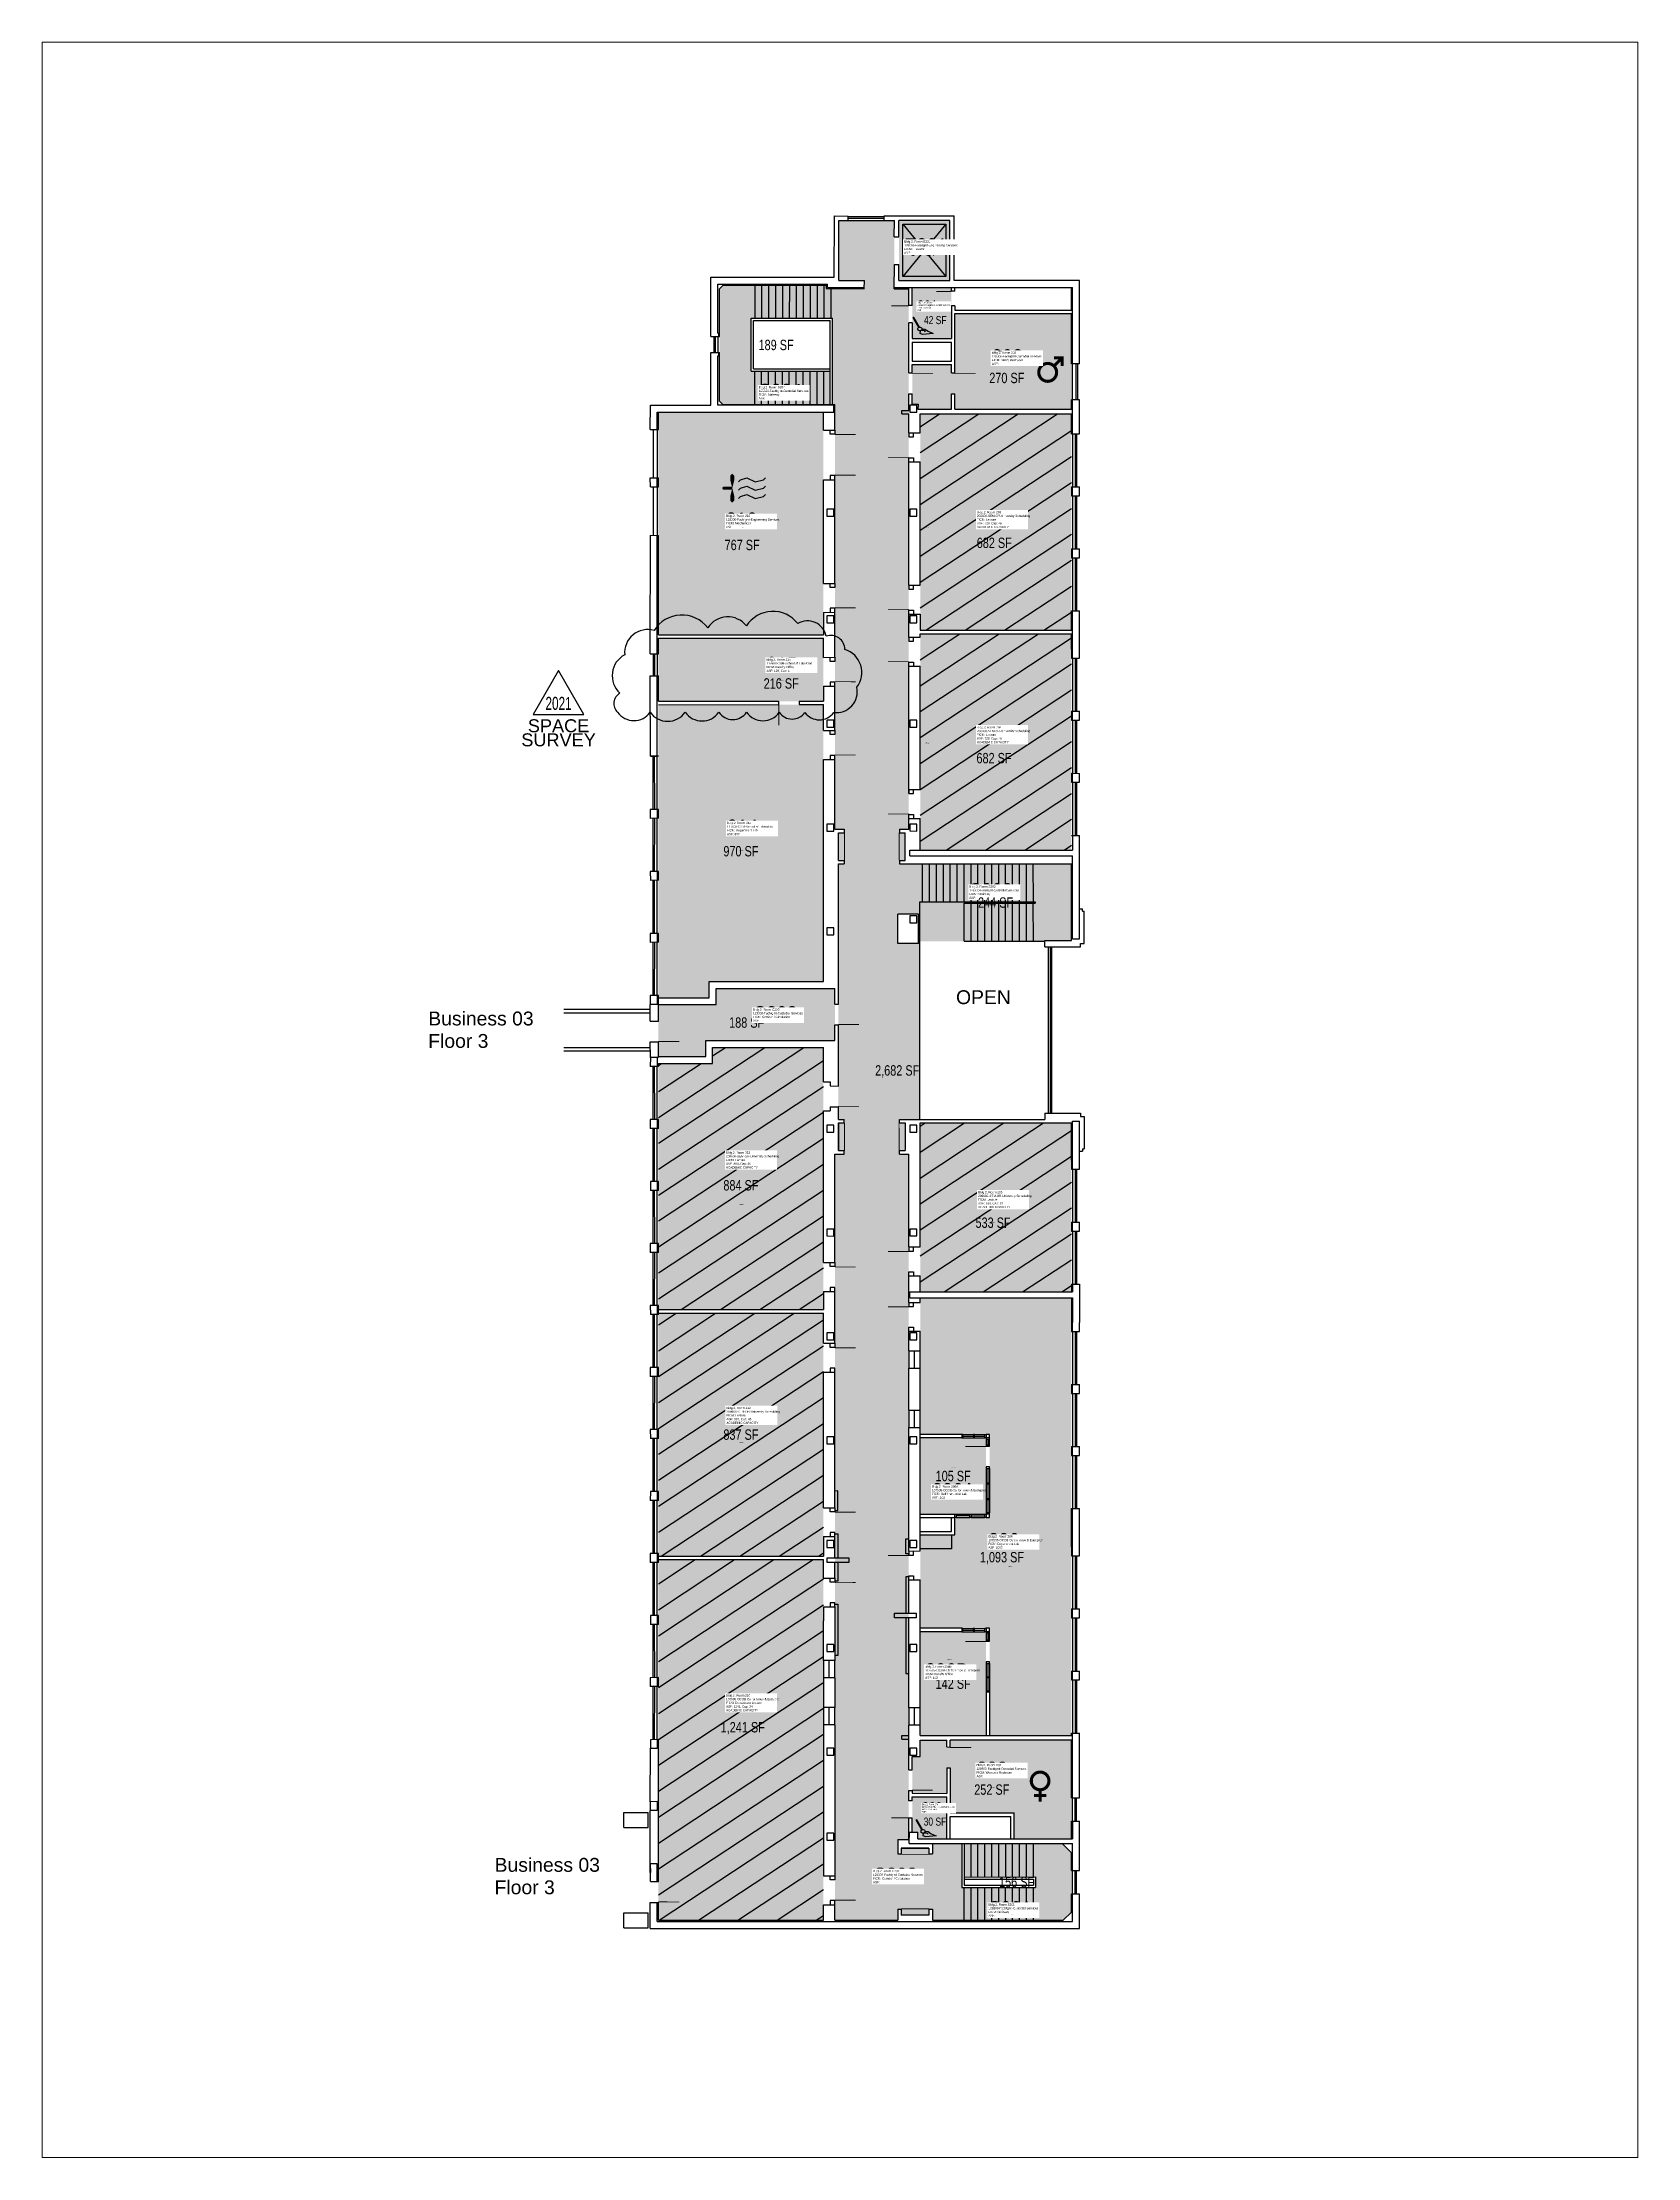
# Paper-space layout 'Layout1' of a CAD drawing. Header units: inches. Extents: x 0.4 to 8.1, y 0.4 to 10.5.
# The model-space entities are those that its viewports show. They can reach past a viewport. Long polylines and large blocks are cut down to what shows.
import ezdxf
from ezdxf.enums import TextEntityAlignment as Align

# ---------------------------------------------------------------- set-up
doc = ezdxf.new("R2010")
doc.units = ezdxf.units.IN
doc.header["$LTSCALE"] = 100
doc.header["$MEASUREMENT"] = 0
doc.layers.get('0').update_dxf_attribs({"linetype": 'CONTINUOUS'})
for name, color, linetype in [('A-COLS', 5, 'CONTINUOUS'), ('A-DOOR', 2, 'CONTINUOUS'), ('A-FLOR', 3, 'CONTINUOUS'), ('A-GLAZ', 1, 'CONTINUOUS'), ('A-IDEN-ICON', 4, 'CONTINUOUS'), ('A-IDEN-RNUM', 7, 'CONTINUOUS'), ('A-IDEN-SNUM', 4, 'CONTINUOUS'), ('A-IDEN-TEXT', 4, 'CONTINUOUS'), ('A-IDEN-VNUM', 4, 'CONTINUOUS'), ('A-SITE', 3, 'CONTINUOUS'), ('A-WALL', 5, 'CONTINUOUS'), ('AREA-TEXT', 3, 'CONTINUOUS'), ('Rooms-Capacity', 4, 'CONTINUOUS'), ('Rooms-Division-Color', 7, 'CONTINUOUS'), ('Rooms-Information', 7, 'CONTINUOUS')]:
    doc.layers.add(name, color=color, linetype=linetype)
doc.layers.add('A-REV', color=1, linetype='CONTINUOUS', true_color=0xff0000)
doc.styles.add('Annotative', font='arial.ttf')
doc.styles.add('Arial', font='arial.ttf')
doc.styles.add('CP_AREA', font='arial.ttf', dxfattribs={"height": 15})
doc.styles.add('CP_ROOMSNUMBER', font='arial.ttf', dxfattribs={"height": 1})
doc.styles.add('CP_ROOMVNUMBER', font='arial.ttf', dxfattribs={"width": 0.85, "height": 0.075})
pattern_1 = [(45, (0, 0), (-26.516504294, 26.516504294), [])]

# ---------------------------------------------------------------- blocks, each defined once
blk = doc.blocks.new('CPWOMEN')
at = {"const_width": 0.015}
blk.add_lwpolyline([(-0.0375, 0, 1), (0.0475, 0, 1)], format="xyb", close=True, dxfattribs=at)
for points in [[(-0.025, -0.07), (0.035, -0.07)], [(0.005, -0.04), (0.005, -0.1)]]:
    blk.add_lwpolyline(points, dxfattribs=at)
blk = doc.blocks.new('CPMEN')
at = {"const_width": 0.015}
blk.add_lwpolyline([(-0.058, -0.02, 1), (0.028, -0.02, 1)], format="xyb", close=True, dxfattribs=at)
for points in [[(0.015, 0.01), (0.055, 0.05)], [(0.055, 0.01), (0.055, 0.05), (0.015, 0.05)]]:
    blk.add_lwpolyline(points, dxfattribs=at)
blk = doc.blocks.new('CPMECH')
for p, q in [((0.005, 0.025), (0.015, 0.035)), ((0.015, 0.035), (0.045, 0.045)), ((0.015, -0.005), (0.045, 0.005)), ((0.045, 0.045), (0.085, 0.025)), ((0.045, 0.005), (0.085, -0.015)), ((0.085, 0.025), (0.125, 0.035)), ((0.125, 0.035), (0.135, 0.045)), ((0.125, -0.005), (0.135, 0.005)), ((0.005, -0.015), (0.015, -0.005)), ((0.005, -0.055), (0.015, -0.045)), ((0.015, -0.045), (0.045, -0.035)), ((0.045, -0.035), (0.085, -0.055)), ((0.085, -0.015), (0.125, -0.005)), ((0.085, -0.055), (0.125, -0.045)), ((0.125, -0.045), (0.135, -0.035))]:
    blk.add_line(p, q)
at = {"const_width": 0.0075}
blk.add_lwpolyline([(-0.068, -0.007, 1), (-0.062, -0.003, 1)], format="xyb", close=True, dxfattribs=at)
at = {"const_width": 0.015}
blk.add_lwpolyline([(-0.025, -0.005), (-0.065, -0.005)], dxfattribs=at)
for points in [[(-0.025, -0.005, 0, 0.02, 0), (-0.025, 0.035, 0.02, 0.02, 0), (-0.025, 0.055, 0.02, 0, 0), (-0.025, 0.065, 0, 0, 0)], [(-0.025, -0.005, 0, 0.02, 0), (-0.025, -0.045, 0.02, 0.02, 0), (-0.025, -0.065, 0.02, 0, 0), (-0.025, -0.075, 0, 0, 0)]]:
    blk.add_lwpolyline(points, format="xyseb")
blk = doc.blocks.new('CPCUST')
for p, q in [((0.017, -0.064), (0.02, -0.047)), ((0.036, -0.07), (0.017, -0.064)), ((0.026, -0.041), (0.045, -0.041)), ((0.03, -0.034), (0.038, -0.03)), ((0.112, -0.063), (0.036, -0.07)), ((0.038, -0.03), (0.053, -0.032)), ((0.045, -0.041), (0.054, -0.051)), ((0.053, -0.032), (0.075, -0.048)), ((0.075, -0.048), (0.112, -0.063))]:
    blk.add_line(p, q)
at = {"const_width": 0.015}
blk.add_lwpolyline([(-0.03, 0.05), (0.01, -0.019)], dxfattribs=at)
at = {"const_width": 0.0075}
blk.add_lwpolyline([(-0.033, 0.048, 1), (-0.027, 0.052, 1)], format="xyb", close=True, dxfattribs=at)
blk.add_circle((0.016, -0.031), 0.0141)
blk = doc.blocks.new('Space Revision')
at = {"layer": 'A-REV', "transparency": 16777216}
blk.add_lwpolyline([(0, 2.54), (-1.47, 0), (1.47, 0)], close=True, dxfattribs=at)
at = {"layer": 'A-REV', "transparency": 16777216, "insert": (0, -0.27), "char_height": 0.75, "attachment_point": 2, "line_spacing_factor": 0.65, "style": 'Arial'}
blk.add_mtext_dynamic_manual_height_columns('SPACE\\PSURVEY', width=1.2391, gutter_width=0.0182, heights=[0], dxfattribs=at)
at = {"layer": 'A-REV', "transparency": 16777216, "style": 'Arial', "width": 0.65}
blk.add_attdef('YEAR', text='', height=0.75, dxfattribs=at).set_placement((0, 0.65), align=Align.MIDDLE_CENTER)
at = {"layer": 'A-REV', "style": 'Arial', "flags": 1}
blk.add_attdef('UPDATES', text='', height=0.75, dxfattribs=at).set_placement((1.5, 1.08), align=Align.TOP_LEFT)

msp = doc.modelspace()

# ---------------------------------------------------------------- hatches: boundary and pattern name
at = {"layer": 'Rooms-Capacity'}
h = msp.add_hatch(dxfattribs=at)
h.set_pattern_fill('ANSI31', color=256, scale=300, style=0)
h.set_pattern_definition(pattern_1)
h.paths.add_polyline_path([(69200421.5, 27674541.6), (69200678.1, 27674594.4), (69200753.6, 27674227), (69200497, 27674174.3)])
h = msp.add_hatch(dxfattribs=at)
h.set_pattern_fill('ANSI31', color=256, scale=300, style=0)
h.set_pattern_definition(pattern_1)
h.paths.add_polyline_path([(69200498.2, 27674168.4), (69200754.8, 27674221.2), (69200830.3, 27673853.8), (69200573.7, 27673801.1)])
h = msp.add_hatch(dxfattribs=at)
h.set_pattern_fill('ANSI31', color=256, scale=300, style=0)
h.set_pattern_definition(pattern_1)
h.paths.add_polyline_path([(69200203.5, 27673347.3), (69200295.6, 27673366.2), (69200289.9, 27673393.6), (69200478, 27673432.3), (69200569.5, 27672987.1), (69200289.4, 27672929.5)])
h = msp.add_hatch(dxfattribs=at)
h.set_pattern_fill('ANSI31', color=256, scale=300, style=0)
h.set_pattern_definition(pattern_1)
h.paths.add_polyline_path([(69200668.9, 27673337.8), (69200925.6, 27673390.5), (69200984.6, 27673103.5), (69200727.9, 27673050.8)])
h = msp.add_hatch(dxfattribs=at)
h.set_pattern_fill('ANSI31', color=256, scale=300, style=0)
h.set_pattern_definition(pattern_1)
h.paths.add_polyline_path([(69200290.6, 27672923.6), (69200570.7, 27672981.2), (69200655.6, 27672568.3), (69200375.4, 27672510.8)])
h = msp.add_hatch(dxfattribs=at)
h.set_pattern_fill('ANSI31', color=256, scale=300, style=0)
h.set_pattern_definition(pattern_1)
h.paths.add_polyline_path([(69200502.5, 27671892.7), (69200376.6, 27672504.9), (69200656.8, 27672562.5), (69200782.6, 27671950.3)])
at = {"layer": 'Rooms-Division-Color', "true_color": 0xadadad}
for points in [[(69200282.8, 27674734.6), (69200280, 27674748.4), (69200236.9, 27674739.5), (69200215.9, 27674841.4), (69200310, 27674860.7), (69200333.7, 27674745.1), (69200358.2, 27674750.1), (69200546.9, 27673832.3), (69200531.2, 27673829.1), (69200532.4, 27673823.2), (69200542.2, 27673825.2), (69200551.9, 27673778.2), (69200542.1, 27673776.2), (69200543.3, 27673770.3), (69200577.6, 27673777.4), (69200604.6, 27673646.1), (69200595.1, 27673692.2), (69200557.9, 27673684.5), (69200568.1, 27673634.6), (69200605.3, 27673642.2), (69200666.8, 27673343.5), (69200632.5, 27673336.4), (69200633.7, 27673330.5), (69200643.5, 27673332.5), (69200653.1, 27673285.5), (69200643.3, 27673283.5), (69200644.5, 27673277.6), (69200660.2, 27673280.9), (69200899.4, 27672117.2), (69200880.8, 27672113.4), (69200885.8, 27672088.9), (69200891.7, 27672090.1), (69200889.7, 27672099.9), (69200936.7, 27672109.5), (69200938.7, 27672099.7), (69200944.6, 27672101), (69200941.1, 27672118.1), (69200991, 27672128.3), (69201017.7, 27671998.6), (69200967.8, 27671988.3), (69200963.9, 27672006.9), (69200958.1, 27672005.7), (69200960.1, 27671995.9), (69200913, 27671986.3), (69200911, 27671996), (69200905.2, 27671994.8), (69200909, 27671976.2), (69200802.2, 27671954.3), (69200534.8, 27673255.1), (69200550.5, 27673258.3), (69200549.3, 27673264.2), (69200539.5, 27673262.2), (69200529.8, 27673309.2), (69200539.6, 27673311.2), (69200538.4, 27673317.1), (69200528.6, 27673315.1), (69200439.4, 27673749), (69200449.2, 27673751), (69200448, 27673756.9), (69200438.2, 27673754.9), (69200428.6, 27673801.9), (69200438.4, 27673803.9), (69200437.2, 27673809.8), (69200421.5, 27673806.6), (69200273.3, 27674527.5), (69200269.4, 27674526.7), (69200228.9, 27674723.6)], [(69200317.8, 27674862.3), (69200404, 27674880), (69200424.9, 27674778.2), (69200338.7, 27674760.4)], [(69200363.7, 27674753.3), (69200381.5, 27674666.6), (69200448.1, 27674680.3), (69200430.3, 27674767)], [(69200393.5, 27674608.3), (69200390.6, 27674622.5), (69200457.2, 27674636.2), (69200460.1, 27674622), (69200466, 27674623.2), (69200445.2, 27674724.1), (69200643.1, 27674764.8), (69200660.6, 27674679.6), (69200673.2, 27674618.4), (69200676.5, 27674602.2), (69200478.7, 27674561.5), (69200473.2, 27674588), (69200467.3, 27674586.8), (69200472.8, 27674560.3), (69200416, 27674548.6), (69200414.2, 27674557.5), (69200404.4, 27674555.4), (69200400.7, 27674573.1)], [(69200265.5, 27674525.9), (69200083.3, 27674488.4), (69200076.2, 27674493.1), (69200036.9, 27674684.1), (69200041.6, 27674691.2), (69200216.9, 27674727.2), (69200218.1, 27674721.4), (69200228.9, 27674723.6), (69200239.2, 27674673.6), (69200101.1, 27674645.2), (69200119.6, 27674555.1), (69200253.8, 27674582.7)], [(69199976.2, 27674453.1), (69200256.3, 27674510.7), (69200334.1, 27674132.6), (69200053.9, 27674075)], [(69200577.6, 27673777.4), (69200835.2, 27673830.3), (69200862, 27673700.1), (69200816.9, 27673690.8), (69200817.1, 27673689.8), (69200680, 27673661.6), (69200604.6, 27673646.1)], [(69200183, 27673447.2), (69200280.9, 27673467.3), (69200275.3, 27673494.7), (69200477.1, 27673536.2), (69200495.2, 27673448.1), (69200275.8, 27673403), (69200281.4, 27673375.5), (69200201.1, 27673359)], [(69200881, 27672236.8), (69200876.3, 27672259.4), (69200890, 27672262.3), (69200884.4, 27672289.7), (69200929.4, 27672299), (69200931.8, 27672287.5), (69200937.7, 27672288.7), (69200935.3, 27672300.2), (69201141, 27672342.4), (69201161.1, 27672244.5), (69201169.2, 27672205.3), (69201175.4, 27672174.9), (69201078.5, 27672155), (69201069.4, 27672199.1), (69200960.7, 27672176.7), (69200944.9, 27672253.5), (69200939, 27672252.3), (69200948, 27672208.8), (69200889.2, 27672196.8), (69200888.2, 27672201.5)], [(69200890.4, 27672190.9), (69200949.2, 27672203), (69200963.9, 27672131.5), (69200914.4, 27672121.3), (69200912.1, 27672132.6), (69200902.8, 27672130.6)], [(69200995, 27672129.1), (69201161.8, 27672163.4), (69201180.3, 27672151.3), (69201201, 27672050.7), (69201190, 27672034), (69201017.7, 27671998.6), (69201006.2, 27672054.4), (69201131.6, 27672080.2), (69201128, 27672097.8), (69201006.5, 27672072.8)]]:
    msp.add_hatch(color=253, dxfattribs=at).paths.add_polyline_path(points)
at = {"layer": 'Rooms-Division-Color', "true_color": 0x003fff}
for points in [[(69200421.5, 27674541.6), (69200678.1, 27674594.4), (69200753.6, 27674227), (69200497, 27674174.3)], [(69200498.2, 27674168.4), (69200754.8, 27674221.2), (69200830.3, 27673853.8), (69200573.7, 27673801.1)], [(69200203.5, 27673347.3), (69200295.6, 27673366.2), (69200289.9, 27673393.6), (69200478, 27673432.3), (69200569.5, 27672987.1), (69200289.4, 27672929.5)], [(69200668.9, 27673337.8), (69200925.6, 27673390.5), (69200984.6, 27673103.5), (69200727.9, 27673050.8)], [(69200290.6, 27672923.6), (69200570.7, 27672981.2), (69200655.6, 27672568.3), (69200375.4, 27672510.8)]]:
    msp.add_hatch(color=160, dxfattribs=at).paths.add_polyline_path(points)
at = {"layer": 'Rooms-Division-Color', "true_color": 0xffe090}
for points in [[(69200055.1, 27674069.2), (69200335.3, 27674126.8), (69200357.2, 27674020), (69200077.1, 27673962.4)], [(69200180.5, 27673458.9), (69200078.3, 27673956.5), (69200358.4, 27674014.1), (69200455.1, 27673543.9), (69200261.1, 27673504.1), (69200266.7, 27673476.6)]]:
    msp.add_hatch(color=41, dxfattribs=at).paths.add_polyline_path(points)
at = {"layer": 'Rooms-Division-Color', "true_color": 0xfa9ba3}
for points in [[(69200729.9, 27673041), (69200777.7, 27672808.8), (69200895.2, 27672833), (69200924.2, 27672691.9), (69200865.4, 27672679.9), (69200871.5, 27672650.5), (69200812.7, 27672638.4), (69200845.3, 27672479.7), (69200962.9, 27672503.9), (69201000.3, 27672321.7), (69201139.4, 27672350.3), (69200986.6, 27673093.7)], [(69200778.9, 27672803), (69200890.5, 27672825.9), (69200917.1, 27672696.6), (69200805.4, 27672673.7)], [(69200502.5, 27671892.7), (69200376.6, 27672504.9), (69200656.8, 27672562.5), (69200782.6, 27671950.3)], [(69200846.5, 27672473.8), (69200882.8, 27672297.5), (69200994.4, 27672320.5), (69200958.2, 27672496.8)]]:
    msp.add_hatch(color=241, dxfattribs=at).paths.add_polyline_path(points)

# ---------------------------------------------------------------- linework, layer by layer
at = {"layer": 'A-COLS'}
for p, q in [((69200412.6, 27674555.1), (69200400.8, 27674552.7)), ((69200415, 27674543.3), (69200412.6, 27674555.1)), ((69200400.8, 27674552.7), (69200403.3, 27674540.9)), ((69200403.3, 27674540.9), (69200415, 27674543.3)), ((69200448.8, 27674378.8), (69200437.1, 27674376.4)), ((69200437.1, 27674376.4), (69200439.5, 27674364.6)), ((69200451.3, 27674367), (69200448.8, 27674378.8)), ((69200307.8, 27674349.8), (69200296, 27674347.4)), ((69200296, 27674347.4), (69200298.5, 27674335.6)), ((69200298.5, 27674335.6), (69200310.2, 27674338)), ((69200310.2, 27674338), (69200307.8, 27674349.8)), ((69200439.5, 27674364.6), (69200451.3, 27674367)), ((69200486.1, 27674197.6), (69200474.3, 27674195.2)), ((69200474.3, 27674195.2), (69200476.8, 27674183.4)), ((69200488.5, 27674185.8), (69200486.1, 27674197.6)), ((69200345, 27674168.6), (69200333.3, 27674166.2)), ((69200333.3, 27674166.2), (69200335.7, 27674154.4)), ((69200335.7, 27674154.4), (69200347.5, 27674156.8)), ((69200347.5, 27674156.8), (69200345, 27674168.6)), ((69200476.8, 27674183.4), (69200488.5, 27674185.8)), ((69200522.5, 27674020.3), (69200510.8, 27674017.9)), ((69200510.8, 27674017.9), (69200513.2, 27674006.1)), ((69200513.2, 27674006.1), (69200524.9, 27674008.5)), ((69200524.9, 27674008.5), (69200522.5, 27674020.3)), ((69200381.5, 27673991.3), (69200369.7, 27673988.9)), ((69200369.7, 27673988.9), (69200372.1, 27673977.1)), ((69200372.1, 27673977.1), (69200383.9, 27673979.5)), ((69200383.9, 27673979.5), (69200381.5, 27673991.3)), ((69200558.8, 27673844), (69200547, 27673841.5)), ((69200547, 27673841.5), (69200549.4, 27673829.8)), ((69200549.4, 27673829.8), (69200561.2, 27673832.2)), ((69200561.2, 27673832.2), (69200558.8, 27673844)), ((69200417.7, 27673815), (69200406, 27673812.6)), ((69200406, 27673812.6), (69200408.4, 27673800.8)), ((69200408.4, 27673800.8), (69200420.1, 27673803.2)), ((69200420.1, 27673803.2), (69200417.7, 27673815)), ((69200590.8, 27673688.2), (69200579, 27673685.8)), ((69200579, 27673685.8), (69200581.4, 27673674.1)), ((69200581.4, 27673674.1), (69200593.2, 27673676.5)), ((69200593.2, 27673676.5), (69200590.8, 27673688.2)), ((69200454, 27673638.7), (69200442.2, 27673636.2)), ((69200456.4, 27673626.9), (69200454, 27673638.7)), ((69200442.2, 27673636.2), (69200444.6, 27673624.5)), ((69200444.6, 27673624.5), (69200456.4, 27673626.9)), ((69200663.9, 27673332.7), (69200652.1, 27673330.2)), ((69200652.1, 27673330.2), (69200654.5, 27673318.5)), ((69200654.5, 27673318.5), (69200666.3, 27673320.9)), ((69200666.3, 27673320.9), (69200663.9, 27673332.7)), ((69200522.8, 27673303.7), (69200511.1, 27673301.2)), ((69200511.1, 27673301.2), (69200513.5, 27673289.5)), ((69200513.5, 27673289.5), (69200525.2, 27673291.9)), ((69200525.2, 27673291.9), (69200522.8, 27673303.7)), ((69200559.1, 27673127.3), (69200547.3, 27673124.9)), ((69200547.3, 27673124.9), (69200549.7, 27673113.2)), ((69200561.5, 27673115.6), (69200559.1, 27673127.3)), ((69200700.1, 27673156.3), (69200688.4, 27673153.9)), ((69200688.4, 27673153.9), (69200690.8, 27673142.2)), ((69200690.8, 27673142.2), (69200702.5, 27673144.6)), ((69200702.5, 27673144.6), (69200700.1, 27673156.3)), ((69200549.7, 27673113.2), (69200561.5, 27673115.6)), ((69200736.3, 27672980), (69200724.6, 27672977.6)), ((69200738.8, 27672968.3), (69200736.3, 27672980)), ((69200595.3, 27672951), (69200583.5, 27672948.6)), ((69200583.5, 27672948.6), (69200586, 27672936.9)), ((69200597.7, 27672939.3), (69200595.3, 27672951)), ((69200724.6, 27672977.6), (69200727, 27672965.9)), ((69200727, 27672965.9), (69200738.8, 27672968.3)), ((69200586, 27672936.9), (69200597.7, 27672939.3)), ((69200772.6, 27672803.7), (69200760.8, 27672801.3)), ((69200760.8, 27672801.3), (69200763.3, 27672789.5)), ((69200775, 27672792), (69200772.6, 27672803.7)), ((69200631.5, 27672774.7), (69200619.8, 27672772.3)), ((69200619.8, 27672772.3), (69200622.2, 27672760.5)), ((69200622.2, 27672760.5), (69200634, 27672763)), ((69200634, 27672763), (69200631.5, 27672774.7)), ((69200763.3, 27672789.5), (69200775, 27672792)), ((69200808.8, 27672627.4), (69200797.1, 27672625)), ((69200797.1, 27672625), (69200799.5, 27672613.2)), ((69200799.5, 27672613.2), (69200811.2, 27672615.6)), ((69200811.2, 27672615.6), (69200808.8, 27672627.4)), ((69200667.8, 27672598.4), (69200656, 27672596)), ((69200656, 27672596), (69200658.4, 27672584.2)), ((69200658.4, 27672584.2), (69200670.2, 27672586.7)), ((69200670.2, 27672586.7), (69200667.8, 27672598.4)), ((69200845.1, 27672451.1), (69200833.3, 27672448.7)), ((69200833.3, 27672448.7), (69200835.7, 27672436.9)), ((69200835.7, 27672436.9), (69200847.5, 27672439.3)), ((69200847.5, 27672439.3), (69200845.1, 27672451.1)), ((69200704, 27672422.1), (69200692.3, 27672419.7)), ((69200692.3, 27672419.7), (69200694.7, 27672407.9)), ((69200694.7, 27672407.9), (69200706.4, 27672410.3)), ((69200706.4, 27672410.3), (69200704, 27672422.1)), ((69200740.3, 27672245.8), (69200728.5, 27672243.4)), ((69200742.7, 27672234), (69200740.3, 27672245.8)), ((69200881.3, 27672274.8), (69200869.6, 27672272.4)), ((69200869.6, 27672272.4), (69200872, 27672260.6)), ((69200872, 27672260.6), (69200883.7, 27672263)), ((69200883.7, 27672263), (69200881.3, 27672274.8)), ((69200728.5, 27672243.4), (69200730.9, 27672231.6)), ((69200730.9, 27672231.6), (69200742.7, 27672234)), ((69200769.9, 27672101.8), (69200758.1, 27672099.4)), ((69200758.1, 27672099.4), (69200760.5, 27672087.6)), ((69200772.3, 27672090), (69200769.9, 27672101.8)), ((69200760.5, 27672087.6), (69200772.3, 27672090))]:
    msp.add_line(p, q, dxfattribs=at)
at = {"layer": 'A-DOOR'}
for points in [[(69200431.7, 27674760.4, 1.5, 1.5, 0), (69200406.2, 27674755.2, 0, 0, 0), (69200406, 27674755.9, 0, 0, 0.414214), (69200436.7, 27674735.7, 0, 0, 0.414214)], [(69200364.2, 27674721, 1.5, 1.5, 0), (69200334.8, 27674715, 0, 0, 0), (69200334.7, 27674715.7, 0, 0, 0.414214), (69200370.1, 27674692.4, 0, 0, 0.414214)], [(69200466.1, 27674622.5, 1.5, 1.5, 0), (69200501.4, 27674629.8, 0, 0, 0), (69200501.5, 27674629, 0, 0, -0.414214), (69200471.8, 27674587.7, 0, 0, -0.414214)], [(69200393.6, 27674607.6, 1.5, 1.5, 0), (69200428.9, 27674614.9, 0, 0, 0), (69200429.1, 27674614.1, 0, 0, -0.414214), (69200399.3, 27674572.8, 0, 0, -0.414214)], [(69200283.7, 27674476.8, 1.5, 1.5, 0), (69200319, 27674484, 0, 0, 0), (69200319.1, 27674483.3, 0, 0, -0.414214), (69200289.4, 27674442, 0, 0, -0.414214)], [(69200417.1, 27674463.9, 1.5, 1.5, 0), (69200381.8, 27674456.6, 0, 0, 0), (69200381.6, 27674457.4, 0, 0, -0.414214), (69200411.4, 27674498.7, 0, 0, -0.414214)], [(69200297.9, 27674407.7, 1.5, 1.5, 0), (69200333.2, 27674415, 0, 0, 0), (69200333, 27674415.7, 0, 0, 0.414214), (69200289.4, 27674442, 0, 0, 0.414214)], [(69200470.2, 27674205.3, 1.5, 1.5, 0), (69200434.9, 27674198, 0, 0, 0), (69200434.8, 27674198.8, 0, 0, -0.414214), (69200464.6, 27674240.1, 0, 0, -0.414214)], [(69200344.2, 27674182.5, 1.5, 1.5, 0), (69200379.5, 27674189.7, 0, 0, 0), (69200379.3, 27674190.4, 0, 0, 0.414214), (69200335.7, 27674216.7, 0, 0, 0.414214)], [(69200488.4, 27674116.9, 1.5, 1.5, 0), (69200453.1, 27674109.7, 0, 0, 0), (69200453, 27674110.4, 0, 0, -0.414214), (69200482.7, 27674151.8, 0, 0, -0.414214)], [(69200370, 27674057.1, 1.5, 1.5, 0), (69200405.3, 27674064.3, 0, 0, 0), (69200405.1, 27674065.1, 0, 0, 0.414214), (69200361.4, 27674091.3, 0, 0, 0.414214)], [(69200282.7, 27673998.6, 1.5, 1.5, 0), (69200290, 27673963.3, 0, 0, 0), (69200289.3, 27673963.1, 0, 0, 0.414214), (69200317.3, 27674005.7, 0, 0, 0.414214)], [(69200395.6, 27673932.7, 1.5, 1.5, 0), (69200430.8, 27673939.9, 0, 0, 0), (69200430.7, 27673940.7, 0, 0, 0.414214), (69200387, 27673966.9, 0, 0, 0.414214)], [(69200541.5, 27673858.3, 1.5, 1.5, 0), (69200506.3, 27673851.1, 0, 0, 0), (69200506.1, 27673851.8, 0, 0, -0.414214), (69200535.9, 27673893.2, 0, 0, -0.414214)], [(69200531.7, 27673823.1, 1.5, 1.5, 0), (69200541.3, 27673776.1, 0, 0, 0), (69200542.1, 27673776.2, 0, 0, -0.414214), (69200485.4, 27673813.6, 0, 0, -0.414214)], [(69200439.1, 27673804.1, 1.5, 1.5, 0), (69200448.8, 27673757, 0, 0, 0), (69200448, 27673756.9, 0, 0, 0.414214), (69200485.4, 27673813.6, 0, 0, 0.414214)], [(69200495.5, 27673476.4, 1.5, 1.5, 0), (69200530.7, 27673483.7, 0, 0, 0), (69200530.6, 27673484.4, 0, 0, 0.414214), (69200486.9, 27673510.7, 0, 0, 0.414214)], [(69200195.8, 27673384.7, 1.5, 1.5, 0), (69200231.1, 27673392, 0, 0, 0), (69200230.9, 27673392.7, 0, 0, 0.414214), (69200187.2, 27673419, 0, 0, 0.414214)], [(69200524.1, 27673337.4, 1.5, 1.5, 0), (69200559.3, 27673344.6, 0, 0, 0), (69200559.2, 27673345.3, 0, 0, 0.414214), (69200515.5, 27673371.6, 0, 0, 0.414214)], [(69200550, 27673264.3, 1.5, 1.5, 0), (69200540.4, 27673311.4, 0, 0, 0), (69200539.6, 27673311.2, 0, 0, -0.414214), (69200596.3, 27673273.9, 0, 0, -0.414214)], [(69200642.6, 27673283.4, 1.5, 1.5, 0), (69200632.9, 27673330.4, 0, 0, 0), (69200633.7, 27673330.5, 0, 0, 0.414214), (69200596.3, 27673273.9, 0, 0, 0.414214)], [(69200694.2, 27673115.6, 1.5, 1.5, 0), (69200658.9, 27673108.3, 0, 0, 0), (69200659.1, 27673107.6, 0, 0, 0.414214), (69200702.8, 27673081.3, 0, 0, 0.414214)], [(69200574.3, 27673063.3, 1.5, 1.5, 0), (69200609.5, 27673070.6, 0, 0, 0), (69200609.7, 27673069.9, 0, 0, -0.414214), (69200579.9, 27673028.5, 0, 0, -0.414214)], [(69200713.5, 27673021.5, 1.5, 1.5, 0), (69200678.3, 27673014.3, 0, 0, 0), (69200678.4, 27673013.5, 0, 0, 0.414214), (69200722.1, 27672987.3, 0, 0, 0.414214)], [(69200602.4, 27672926.2, 1.5, 1.5, 0), (69200637.7, 27672933.5, 0, 0, 0), (69200637.9, 27672932.7, 0, 0, -0.414214), (69200608.1, 27672891.4, 0, 0, -0.414214)], [(69200893.5, 27672811.5, 1.5, 1.5, 0), (69200858.2, 27672804.2, 0, 0, 0), (69200858.4, 27672803.5, 0, 0, 0.414214), (69200902.1, 27672777.2, 0, 0, 0.414214)], [(69200659.8, 27672647, 1.5, 1.5, 0), (69200695.1, 27672654.3, 0, 0, 0), (69200695.2, 27672653.6, 0, 0, -0.414214), (69200665.5, 27672612.2, 0, 0, -0.414214)], [(69200800.3, 27672599.4, 1.5, 1.5, 0), (69200765, 27672592.1, 0, 0, 0), (69200765.2, 27672591.4, 0, 0, 0.414214), (69200808.9, 27672565.1, 0, 0, 0.414214)], [(69200684.4, 27672527.5, 1.5, 1.5, 0), (69200719.6, 27672534.8, 0, 0, 0), (69200719.8, 27672534.1, 0, 0, -0.414214), (69200690, 27672492.7, 0, 0, -0.414214)], [(69200961.6, 27672480.4, 1.5, 1.5, 0), (69200926.3, 27672473.1, 0, 0, 0), (69200926.4, 27672472.4, 0, 0, 0.414214), (69200970.1, 27672446.2, 0, 0, 0.414214)], [(69200938.1, 27672288, 1.5, 1.5, 0), (69200973.3, 27672295.3, 0, 0, 0), (69200973.5, 27672294.6, 0, 0, -0.414214), (69200943.7, 27672253.2, 0, 0, -0.414214)], [(69200887.6, 27672202.2, 1.5, 1.5, 0), (69200922.9, 27672209.4, 0, 0, 0), (69200922.7, 27672210.2, 0, 0, 0.414214), (69200879, 27672236.4, 0, 0, 0.414214)], [(69200891.6, 27672154, 1.5, 1.5, 0), (69200862.2, 27672147.9, 0, 0, 0), (69200862.3, 27672147.2, 0, 0, -0.414214), (69200885.7, 27672182.6, 0, 0, -0.414214)], [(69200891.9, 27672089.3, 1.5, 1.5, 0), (69200938.9, 27672099, 0, 0, 0), (69200938.7, 27672099.7, 0, 0, -0.414214), (69200901.4, 27672043.1, 0, 0, -0.414214)], [(69200910.9, 27671996.8, 1.5, 1.5, 0), (69200957.9, 27672006.4, 0, 0, 0), (69200958.1, 27672005.7, 0, 0, 0.414214), (69200901.4, 27672043.1, 0, 0, 0.414214)], [(69200795.2, 27671988.3, 1.5, 1.5, 0), (69200830.5, 27671995.6, 0, 0, 0), (69200830.3, 27671996.3, 0, 0, 0.414214), (69200786.7, 27672022.5, 0, 0, 0.414214)], [(69200496.1, 27671923.8, 1.5, 1.5, 0), (69200531.4, 27671931, 0, 0, 0), (69200531.2, 27671931.8, 0, 0, 0.414214), (69200487.5, 27671958, 0, 0, 0.414214)]]:
    msp.add_lwpolyline(points, format="xyseb", dxfattribs=at)
at = {"layer": 'A-FLOR'}
for p, q in [((69200325.9, 27674857.8), (69200398.4, 27674872.7)), ((69200325.9, 27674857.8), (69200416.7, 27674783.6)), ((69200344.2, 27674768.7), (69200325.9, 27674857.8)), ((69200398.4, 27674872.7), (69200344.2, 27674768.7)), ((69200398.4, 27674872.7), (69200416.7, 27674783.6)), ((69200416.7, 27674783.6), (69200344.2, 27674768.7)), ((69200095.5, 27674702.3), (69200107, 27674646.4)), ((69200107.2, 27674704.7), (69200118.7, 27674648.8)), ((69200119, 27674707.1), (69200130.5, 27674651.3)), ((69200130.7, 27674709.5), (69200142.2, 27674653.7)), ((69200142.5, 27674711.9), (69200154, 27674656.1)), ((69200154.3, 27674714.3), (69200165.7, 27674658.5)), ((69200166, 27674716.8), (69200177.5, 27674660.9)), ((69200177.8, 27674719.2), (69200189.2, 27674663.3)), ((69200189.5, 27674721.6), (69200201, 27674665.8)), ((69200201.3, 27674724), (69200212.7, 27674668.2)), ((69200213, 27674726.4), (69200224.5, 27674670.6)), ((69200226, 27674723), (69200236.3, 27674673)), ((69200101.1, 27674645.2), (69200239.2, 27674673.6)), ((69200105.8, 27674642.1), (69200236.1, 27674668.9)), ((69200265.5, 27674525.9), (69200236.1, 27674668.9)), ((69200269.4, 27674526.7), (69200239.2, 27674673.6)), ((69200119.6, 27674555.1), (69200101.1, 27674645.2)), ((69200122.7, 27674559.8), (69200105.8, 27674642.1)), ((69200119.6, 27674555.1), (69200253.8, 27674582.7)), ((69200122.7, 27674559.8), (69200253, 27674586.6)), ((69200137.2, 27674499.5), (69200125.5, 27674556.3)), ((69200148.9, 27674501.9), (69200137.2, 27674558.7)), ((69200160.7, 27674504.3), (69200149, 27674561.1)), ((69200172.4, 27674506.8), (69200160.7, 27674563.6)), ((69200184.2, 27674509.2), (69200172.5, 27674566)), ((69200195.9, 27674511.6), (69200184.2, 27674568.4)), ((69200207.7, 27674514), (69200196, 27674570.8)), ((69200219.4, 27674516.4), (69200207.8, 27674573.2)), ((69200231.2, 27674518.8), (69200219.5, 27674575.6)), ((69200242.9, 27674521.2), (69200231.3, 27674578.1)), ((69200254.7, 27674523.7), (69200243, 27674580.5)), ((69199973.4, 27674421.9), (69199990.3, 27674339.7)), ((69199980.3, 27674423.4), (69199997.2, 27674341.1)), ((69199993.4, 27674324.5), (69200010.4, 27674242.2)), ((69200000.3, 27674325.9), (69200017.2, 27674243.6)), ((69200631, 27673721), (69200617.7, 27673785.6)), ((69200642.8, 27673723.4), (69200629.5, 27673788.1)), ((69200654.5, 27673725.8), (69200641.2, 27673790.5)), ((69200666.3, 27673728.2), (69200653, 27673792.9)), ((69200678, 27673730.7), (69200664.7, 27673795.3)), ((69200689.8, 27673733.1), (69200676.5, 27673797.7)), ((69200701.5, 27673735.5), (69200688.2, 27673800.1)), ((69200713.3, 27673737.9), (69200700, 27673802.6)), ((69200725, 27673740.3), (69200711.8, 27673805)), ((69200736.8, 27673742.7), (69200723.5, 27673807.4)), ((69200748.6, 27673745.2), (69200735.3, 27673809.8)), ((69200760.3, 27673747.6), (69200747, 27673812.2)), ((69200772.1, 27673750), (69200758.8, 27673814.6)), ((69200783.8, 27673752.4), (69200770.5, 27673817)), ((69200595.7, 27673713.7), (69200582.5, 27673778.4)), ((69200590.8, 27673712.7), (69200786.8, 27673753)), ((69200607.5, 27673716.2), (69200594.2, 27673780.8)), ((69200619.3, 27673718.6), (69200606, 27673783.2)), ((69200666.7, 27673726.3), (69200787.2, 27673751)), ((69200797.5, 27673685.8), (69200784.2, 27673750.4)), ((69200786.8, 27673753), (69200787.2, 27673751)), ((69200666.8, 27673343.5), (69200590.8, 27673712.7)), ((69200680, 27673661.6), (69200666.7, 27673726.3)), ((69200691.7, 27673664), (69200678.4, 27673728.7)), ((69200703.5, 27673666.5), (69200690.2, 27673731.1)), ((69200715.2, 27673668.9), (69200701.9, 27673733.5)), ((69200727, 27673671.3), (69200713.7, 27673735.9)), ((69200738.7, 27673673.7), (69200725.4, 27673738.4)), ((69200750.5, 27673676.1), (69200737.2, 27673740.8)), ((69200762.2, 27673678.5), (69200749, 27673743.2)), ((69200774, 27673681), (69200760.7, 27673745.6)), ((69200785.8, 27673683.4), (69200772.5, 27673748)), ((69200680, 27673661.6), (69200817.1, 27673689.8)), ((69200657.3, 27672684.1), (69200652.4, 27672683)), ((69200664.2, 27672650.7), (69200657.3, 27672684.1)), ((69200659.3, 27672649.7), (69200664.2, 27672650.7)), ((69200865.6, 27672649.3), (69200870.4, 27672625.8)), ((69200667.3, 27672610.6), (69200672.2, 27672611.6)), ((69200672.2, 27672611.6), (69200680.7, 27672570.4)), ((69200789.6, 27672626.6), (69200794.5, 27672627.6)), ((69200794.8, 27672601), (69200789.6, 27672626.6)), ((69200870.4, 27672625.8), (69200817.5, 27672614.9)), ((69200799.7, 27672602), (69200794.8, 27672601)), ((69200800.2, 27672600.1), (69200799.7, 27672602)), ((69200682.3, 27672562.6), (69200688.7, 27672531.2)), ((69200807.8, 27672562.9), (69200802.9, 27672561.9)), ((69200802.9, 27672561.9), (69200815.5, 27672500.5)), ((69200807.4, 27672564.8), (69200807.8, 27672562.9)), ((69200688.7, 27672531.2), (69200683.8, 27672530.2)), ((69200691.9, 27672491.1), (69200696.8, 27672492.1)), ((69200696.8, 27672492.1), (69200714.7, 27672404.9)), ((69200817.1, 27672492.7), (69200836.6, 27672397.9)), ((69200714.7, 27672404.9), (69200709.8, 27672403.9)), ((69200836.6, 27672397.9), (69200841.5, 27672398.9)), ((69201041.8, 27672080.1), (69201030.3, 27672135.9)), ((69201053.5, 27672082.5), (69201042.1, 27672138.3)), ((69201065.3, 27672084.9), (69201053.8, 27672140.8)), ((69201077.1, 27672087.3), (69201065.6, 27672143.2)), ((69201088.8, 27672089.8), (69201077.3, 27672145.6)), ((69201100.6, 27672092.2), (69201089.1, 27672148)), ((69201112.3, 27672094.6), (69201100.8, 27672150.4)), ((69201124.1, 27672097), (69201112.6, 27672152.8)), ((69200991, 27672128.3), (69201006.2, 27672054.4)), ((69200995, 27672129.1), (69201009.3, 27672059.1)), ((69201018.3, 27672075.3), (69201006.8, 27672131.1)), ((69201030, 27672077.7), (69201018.6, 27672133.5)), ((69201006.2, 27672054.4), (69201131.6, 27672080.2)), ((69201006.5, 27672072.8), (69201128, 27672097.8)), ((69201007.3, 27672068.9), (69201124.9, 27672093.1)), ((69201009.3, 27672059.1), (69201126.9, 27672083.3)), ((69201056.9, 27672006.6), (69201045.4, 27672062.5)), ((69201068.6, 27672009), (69201057.2, 27672064.9)), ((69201080.4, 27672011.5), (69201068.9, 27672067.3)), ((69201092.2, 27672013.9), (69201080.7, 27672069.7)), ((69201103.9, 27672016.3), (69201092.4, 27672072.1)), ((69201115.7, 27672018.7), (69201104.2, 27672074.5)), ((69201127.4, 27672021.1), (69201115.9, 27672077)), ((69201124.9, 27672093.1), (69201126.9, 27672083.3)), ((69201139.2, 27672023.5), (69201127.7, 27672079.4)), ((69201128, 27672097.8), (69201131.6, 27672080.2)), ((69201021.6, 27671999.4), (69201010.2, 27672055.2)), ((69201033.4, 27672001.8), (69201021.9, 27672057.6)), ((69201045.1, 27672004.2), (69201033.7, 27672060))]:
    msp.add_line(p, q, dxfattribs=at)
at = {"layer": 'A-GLAZ'}
for p, q in [((69200230.2, 27674851.4), (69200291.4, 27674864)), ((69200230.7, 27674849), (69200291.9, 27674861.6)), ((69200231.6, 27674844.6), (69200292.8, 27674857.2)), ((69200675.2, 27674618.8), (69200662.6, 27674680)), ((69200681.5, 27674620.1), (69200668.9, 27674681.3)), ((69200684, 27674620.6), (69200671.4, 27674681.8)), ((69200043.9, 27674600.8), (69200049.4, 27674573.9)), ((69200046.3, 27674601.3), (69200051.8, 27674574.4)), ((69200050.7, 27674602.2), (69200056.2, 27674575.3)), ((69200687, 27674561), (69200705.6, 27674470.9)), ((69200691.4, 27674561.9), (69200710, 27674471.8)), ((69200693.9, 27674562.4), (69200712.4, 27674472.3)), ((69200708.7, 27674455.7), (69200727.2, 27674365.6)), ((69200713.1, 27674456.6), (69200731.6, 27674366.5)), ((69200715.5, 27674457.1), (69200734.1, 27674367)), ((69200730.3, 27674350.4), (69200748.8, 27674260.3)), ((69200734.7, 27674351.3), (69200753.3, 27674261.2)), ((69200737.2, 27674351.8), (69200755.7, 27674261.7)), ((69200765.4, 27674180), (69200783.9, 27674089.8)), ((69200769.8, 27674180.9), (69200788.3, 27674090.7)), ((69200772.2, 27674181.3), (69200790.7, 27674091.2)), ((69200058.6, 27674042.3), (69200066.2, 27674005.1)), ((69200787, 27674074.7), (69200805.5, 27673984.5)), ((69200791.4, 27674075.6), (69200809.9, 27673985.4)), ((69200793.9, 27674076), (69200812.4, 27673985.9)), ((69200051.7, 27674040.9), (69200059.4, 27674003.7)), ((69200054.2, 27674041.4), (69200061.8, 27674004.2)), ((69200808.6, 27673969.4), (69200827.2, 27673879.2)), ((69200813, 27673970.3), (69200831.6, 27673880.1)), ((69200815.5, 27673970.7), (69200834, 27673880.6)), ((69200106, 27673776.9), (69200087.5, 27673867)), ((69200108.5, 27673777.4), (69200089.9, 27673867.6)), ((69200112.9, 27673778.3), (69200094.3, 27673868.5)), ((69200127.6, 27673671.6), (69200109.1, 27673761.7)), ((69200130.1, 27673672.1), (69200111.6, 27673762.3)), ((69200134.5, 27673673), (69200116, 27673763.2)), ((69200883, 27673399.1), (69200825, 27673681.2)), ((69200886.4, 27673399.8), (69200828.4, 27673681.9)), ((69200888.8, 27673400.3), (69200830.9, 27673682.4)), ((69200149.3, 27673566.3), (69200130.8, 27673656.5)), ((69200151.7, 27673566.8), (69200133.2, 27673657)), ((69200156.1, 27673567.7), (69200137.6, 27673657.9)), ((69200170.9, 27673461), (69200152.4, 27673551.2)), ((69200173.4, 27673461.5), (69200154.9, 27673551.7)), ((69200177.8, 27673462.4), (69200159.3, 27673552.6)), ((69200214.2, 27673250.4), (69200195.7, 27673340.6)), ((69200216.7, 27673250.9), (69200198.1, 27673341.1)), ((69200221.1, 27673251.8), (69200202.5, 27673342)), ((69200943.6, 27673312.6), (69200962.2, 27673222.5)), ((69200948, 27673313.5), (69200966.6, 27673223.4)), ((69200950.5, 27673314), (69200969, 27673223.9)), ((69200235.9, 27673145.1), (69200217.3, 27673235.3)), ((69200238.3, 27673145.6), (69200219.8, 27673235.8)), ((69200242.7, 27673146.5), (69200224.2, 27673236.7)), ((69200965.3, 27673207.3), (69200983.8, 27673117.2)), ((69200969.7, 27673208.2), (69200988.2, 27673118.1)), ((69200972.1, 27673208.7), (69200990.7, 27673118.6)), ((69200257.5, 27673039.8), (69200239, 27673130)), ((69200260, 27673040.3), (69200241.4, 27673130.5)), ((69200264.4, 27673041.2), (69200245.8, 27673131.4)), ((69200279.1, 27672934.5), (69200260.6, 27673024.7)), ((69200281.6, 27672935), (69200263.1, 27673025.2)), ((69200286, 27672935.9), (69200267.5, 27673026.1)), ((69201000.3, 27673036.9), (69201018.8, 27672946.7)), ((69201004.7, 27673037.8), (69201023.2, 27672947.6)), ((69201007.2, 27673038.2), (69201025.7, 27672948.1)), ((69200728.9, 27672946.8), (69200734.9, 27672917.5)), ((69200744.7, 27672919.5), (69200738.7, 27672948.9)), ((69200754.5, 27672921.5), (69200748.5, 27672950.9)), ((69200300.8, 27672829.2), (69200282.3, 27672919.4)), ((69200303.2, 27672829.7), (69200284.7, 27672919.9)), ((69200307.7, 27672830.6), (69200289.1, 27672920.8)), ((69201022, 27672931.6), (69201040.5, 27672841.4)), ((69201026.4, 27672932.5), (69201044.9, 27672842.3)), ((69201028.8, 27672932.9), (69201047.3, 27672842.8)), ((69200749.6, 27672846), (69200755.7, 27672816.6)), ((69200765.5, 27672818.6), (69200759.4, 27672848)), ((69200775.2, 27672820.6), (69200769.2, 27672850)), ((69200887.4, 27672831.4), (69200889.3, 27672831.8)), ((69200322.4, 27672723.9), (69200303.9, 27672814.1)), ((69200324.9, 27672724.4), (69200306.4, 27672814.6)), ((69200329.3, 27672725.3), (69200310.8, 27672815.5)), ((69200850.1, 27672823.7), (69200848.2, 27672823.3)), ((69200849.4, 27672817.5), (69200851.4, 27672817.9)), ((69200850.1, 27672823.7), (69200867.8, 27672827.4)), ((69200851.4, 27672817.9), (69200850.1, 27672823.7)), ((69200850.8, 27672820.8), (69200868.4, 27672824.4)), ((69200851.4, 27672817.9), (69200869, 27672821.5)), ((69200869.7, 27672827.8), (69200867.8, 27672827.4)), ((69200867.8, 27672827.4), (69200869, 27672821.5)), ((69200869, 27672821.5), (69200870.9, 27672821.9)), ((69200869.7, 27672827.8), (69200887.4, 27672831.4)), ((69200870.9, 27672821.9), (69200869.7, 27672827.8)), ((69200870.3, 27672824.8), (69200888, 27672828.4)), ((69200870.9, 27672821.9), (69200888.6, 27672825.5)), ((69200888.6, 27672825.5), (69200887.4, 27672831.4)), ((69200890.5, 27672825.9), (69200888.6, 27672825.5)), ((69200890.5, 27672825.9), (69200890.9, 27672824)), ((69200890.9, 27672824), (69200896.8, 27672825.2)), ((69200890.9, 27672824), (69200893, 27672814.2)), ((69200893, 27672814.2), (69200898.8, 27672815.4)), ((69200893, 27672814.2), (69200893.4, 27672812.2)), ((69200893.4, 27672812.2), (69200899.2, 27672813.4)), ((69200893.9, 27672824.6), (69200895.9, 27672814.8)), ((69200896.8, 27672825.2), (69200896.4, 27672827.1)), ((69200898.8, 27672815.4), (69200896.8, 27672825.2)), ((69200899.2, 27672813.4), (69200898.8, 27672815.4)), ((69201043.6, 27672826.3), (69201062.1, 27672736.1)), ((69201048, 27672827.2), (69201066.5, 27672737)), ((69201050.5, 27672827.6), (69201069, 27672737.5)), ((69200906.5, 27672778.1), (69200900.6, 27672776.9)), ((69200900.6, 27672776.9), (69200901.2, 27672774)), ((69200901.2, 27672774), (69200907.1, 27672775.2)), ((69200901.2, 27672774), (69200906.2, 27672749.5)), ((69200904.1, 27672774.6), (69200909.2, 27672750.1)), ((69200907.1, 27672775.2), (69200906.5, 27672778.1)), ((69200907.1, 27672775.2), (69200912.1, 27672750.7)), ((69200906.2, 27672749.5), (69200912.1, 27672750.7)), ((69200906.2, 27672749.5), (69200906.6, 27672747.6)), ((69200912.5, 27672748.8), (69200906.6, 27672747.6)), ((69200906.6, 27672747.6), (69200911.7, 27672723.1)), ((69200909.6, 27672748.2), (69200914.6, 27672723.7)), ((69200911.7, 27672723.1), (69200917.6, 27672724.3)), ((69200911.7, 27672723.1), (69200912.1, 27672721.1)), ((69200912.1, 27672750.7), (69200912.5, 27672748.8)), ((69200918, 27672722.3), (69200912.1, 27672721.1)), ((69200912.5, 27672748.8), (69200917.6, 27672724.3)), ((69200915, 27672721.7), (69200919.6, 27672699.2)), ((69200917.6, 27672724.3), (69200918, 27672722.3)), ((69200918, 27672722.3), (69200922.6, 27672699.8)), ((69200344.1, 27672618.6), (69200325.6, 27672708.8)), ((69200346.5, 27672619.1), (69200328, 27672709.3)), ((69200350.9, 27672620), (69200332.4, 27672710.2)), ((69200864.2, 27672685.7), (69200866.2, 27672686.1)), ((69200866.2, 27672686.1), (69200889.7, 27672691)), ((69200866.2, 27672686.1), (69200867.4, 27672680.3)), ((69200890.3, 27672688), (69200866.8, 27672683.2)), ((69200867.4, 27672680.3), (69200890.9, 27672685.1)), ((69200889.7, 27672691), (69200891.6, 27672691.4)), ((69200890.9, 27672685.1), (69200889.7, 27672691)), ((69200892.9, 27672685.5), (69200890.9, 27672685.1)), ((69200891.6, 27672691.4), (69200915.2, 27672696.2)), ((69200891.6, 27672691.4), (69200892.9, 27672685.5)), ((69200892.2, 27672688.4), (69200915.8, 27672693.3)), ((69200892.9, 27672685.5), (69200916.4, 27672690.3)), ((69200912.1, 27672721.1), (69200916.7, 27672698.6)), ((69200915.2, 27672696.2), (69200917.1, 27672696.6)), ((69200916.4, 27672690.3), (69200915.2, 27672696.2)), ((69200918.3, 27672690.7), (69200916.4, 27672690.3)), ((69200922.6, 27672699.8), (69200916.7, 27672698.6)), ((69200916.7, 27672698.6), (69200917.1, 27672696.6)), ((69200923, 27672697.8), (69200922.6, 27672699.8)), ((69200867.4, 27672680.3), (69200865.4, 27672679.9)), ((69201078.6, 27672655.8), (69201097.2, 27672565.7)), ((69201083, 27672656.7), (69201101.6, 27672566.6)), ((69201085.5, 27672657.2), (69201104, 27672567.1)), ((69200365.7, 27672513.3), (69200347.2, 27672603.5)), ((69200368.2, 27672513.8), (69200349.6, 27672604)), ((69200372.6, 27672514.7), (69200354.1, 27672604.9)), ((69201100.3, 27672550.5), (69201118.8, 27672460.4)), ((69201104.7, 27672551.4), (69201123.2, 27672461.3)), ((69201107.1, 27672551.9), (69201125.7, 27672461.8)), ((69200937.4, 27672498.6), (69200955, 27672502.3)), ((69200955, 27672502.3), (69200957, 27672502.7)), ((69200956.2, 27672496.4), (69200955, 27672502.3)), ((69200387.4, 27672408), (69200368.8, 27672498.2)), ((69200389.8, 27672408.5), (69200371.3, 27672498.7)), ((69200394.2, 27672409.4), (69200375.7, 27672499.6)), ((69200917.8, 27672494.6), (69200915.8, 27672494.2)), ((69200917, 27672488.3), (69200919, 27672488.7)), ((69200917.8, 27672494.6), (69200935.4, 27672498.2)), ((69200919, 27672488.7), (69200917.8, 27672494.6)), ((69200918.4, 27672491.7), (69200936, 27672495.3)), ((69200919, 27672488.7), (69200936.6, 27672492.4)), ((69200937.4, 27672498.6), (69200935.4, 27672498.2)), ((69200935.4, 27672498.2), (69200936.6, 27672492.4)), ((69200936.6, 27672492.4), (69200938.6, 27672492.8)), ((69200938.6, 27672492.8), (69200937.4, 27672498.6)), ((69200938, 27672495.7), (69200955.6, 27672499.3)), ((69200938.6, 27672492.8), (69200956.2, 27672496.4)), ((69200958.2, 27672496.8), (69200956.2, 27672496.4)), ((69200958.2, 27672496.8), (69200958.6, 27672494.8)), ((69200958.6, 27672494.8), (69200964.5, 27672496)), ((69200958.6, 27672494.8), (69200961, 27672483.1)), ((69200961, 27672483.1), (69200966.9, 27672484.3)), ((69200961, 27672483.1), (69200961.4, 27672481.1)), ((69200961.4, 27672481.1), (69200967.3, 27672482.3)), ((69200961.5, 27672495.4), (69200963.9, 27672483.7)), ((69200964.5, 27672496), (69200964.1, 27672498)), ((69200966.9, 27672484.3), (69200964.5, 27672496)), ((69200967.3, 27672482.3), (69200966.9, 27672484.3)), ((69200974.5, 27672447.1), (69200968.7, 27672445.9)), ((69200968.7, 27672445.9), (69200969.3, 27672442.9)), ((69200969.3, 27672442.9), (69200975.1, 27672444.1)), ((69200969.3, 27672442.9), (69200973.9, 27672420.4)), ((69200972.2, 27672443.5), (69200976.8, 27672421)), ((69200975.1, 27672444.1), (69200974.5, 27672447.1)), ((69200975.1, 27672444.1), (69200979.8, 27672421.6)), ((69201121.9, 27672445.2), (69201140.4, 27672355.1)), ((69201126.3, 27672446.1), (69201144.9, 27672356)), ((69201128.8, 27672446.6), (69201147.3, 27672356.5)), ((69200409, 27672302.8), (69200390.5, 27672392.9)), ((69200411.5, 27672303.2), (69200392.9, 27672393.4)), ((69200415.9, 27672304.1), (69200397.3, 27672394.3)), ((69200707.9, 27672363.7), (69200701.8, 27672393.1)), ((69200717.7, 27672365.7), (69200711.6, 27672395.1)), ((69200973.9, 27672420.4), (69200979.8, 27672421.6)), ((69200973.9, 27672420.4), (69200974.3, 27672418.4)), ((69200980.2, 27672419.6), (69200974.3, 27672418.4)), ((69200974.3, 27672418.4), (69200978.8, 27672396.3)), ((69200977.2, 27672419), (69200981.8, 27672396.9)), ((69200978.8, 27672396.3), (69200984.7, 27672397.5)), ((69200978.8, 27672396.3), (69200979.2, 27672394.4)), ((69200979.8, 27672421.6), (69200980.2, 27672419.6)), ((69200980.2, 27672419.6), (69200984.7, 27672397.5)), ((69200984.7, 27672397.5), (69200985.1, 27672395.6)), ((69200692, 27672391), (69200698.1, 27672361.7)), ((69200853.5, 27672340.5), (69200859.5, 27672311.1)), ((69200869.3, 27672313.1), (69200863.3, 27672342.5)), ((69200879.1, 27672315.2), (69200873.1, 27672344.5)), ((69200430.6, 27672197.5), (69200412.1, 27672287.6)), ((69200433.1, 27672197.9), (69200414.6, 27672288.1)), ((69200437.5, 27672198.8), (69200419, 27672289)), ((69200708.3, 27672311.7), (69200714.4, 27672282.3)), ((69200724.2, 27672284.3), (69200718.1, 27672313.7)), ((69200734, 27672286.3), (69200727.9, 27672315.7)), ((69201175.6, 27672206.6), (69201167.5, 27672245.8)), ((69201178, 27672207.1), (69201170, 27672246.3)), ((69201171.2, 27672205.7), (69201163.1, 27672244.9)), ((69201196.5, 27672082.3), (69201188.5, 27672121.5)), ((69201200.9, 27672083.2), (69201192.9, 27672122.4)), ((69201203.4, 27672083.7), (69201195.3, 27672122.9))]:
    msp.add_line(p, q, dxfattribs=at)
at = {"layer": 'A-REV'}
msp.add_lwpolyline([(69200011.7, 27673929.6, 0.520567), (69200066.9, 27673940.9, 0.520567), (69200126.3, 27673953, 0.520567), (69200183.4, 27673964.7, 0.520567), (69200230.8, 27673974.3, 0.520567), (69200286.1, 27673985.7, 0.520567), (69200329.9, 27673994.6, 0.520567), (69200378.6, 27674004.6, 0.520567), (69200409.2, 27674055.3, 0.520567), (69200375.5, 27674115.5, 0.520567), (69200339.4, 27674131.3, 0.520567), (69200286.7, 27674142.8, 0.520567), (69200200.2, 27674120.8, 0.520567), (69200135.4, 27674104.3, 0.520567), (69200045, 27674081.2, 0.520567), (69200003.6, 27674029.5, 0.520567), (69200009, 27673962.7, 0.520567)], format="xyb", close=True, dxfattribs=at)
at = {"layer": 'A-SITE'}
for p, q in [((69200023.9, 27673406.3), (69200170.9, 27673436.5)), ((69200025.1, 27673400.4), (69200172.1, 27673430.6)), ((69200037.2, 27673341.7), (69200184.1, 27673371.9)), ((69200038.4, 27673335.8), (69200185.4, 27673366)), ((69200406.1, 27672063.8), (69200447.2, 27672072.2)), ((69200411.3, 27672038.3), (69200406.1, 27672063.8)), ((69200452.4, 27672046.8), (69200447.2, 27672072.2)), ((69200411.3, 27672038.3), (69200452.4, 27672046.8)), ((69200441.1, 27671893.3), (69200482.2, 27671901.8)), ((69200446.3, 27671867.9), (69200441.1, 27671893.3)), ((69200487.5, 27671876.3), (69200482.2, 27671901.8)), ((69200446.3, 27671867.9), (69200487.5, 27671876.3))]:
    msp.add_line(p, q, dxfattribs=at)
at = {"layer": 'A-WALL'}
for p, q in [((69200291.2, 27674865), (69200410.2, 27674889.5)), ((69200432.8, 27674779.8), (69200410.2, 27674889.5)), ((69200206.5, 27674847.6), (69200230, 27674852.4)), ((69200231.6, 27674844.6), (69200230, 27674852.4)), ((69200292.8, 27674857.2), (69200291.2, 27674865)), ((69200292.8, 27674857.2), (69200310, 27674860.7)), ((69200315.6, 27674833.3), (69200310, 27674860.7)), ((69200404, 27674880), (69200317.8, 27674862.3)), ((69200323.4, 27674834.9), (69200317.8, 27674862.3)), ((69200424.9, 27674778.2), (69200404, 27674880)), ((69200227.8, 27674743.8), (69200206.5, 27674847.6)), ((69200215.9, 27674841.4), (69200231.6, 27674844.6)), ((69200236.9, 27674739.5), (69200215.9, 27674841.4)), ((69200315.6, 27674833.3), (69200323.4, 27674834.9)), ((69200645.3, 27674823.5), (69200432.8, 27674779.8)), ((69200661.2, 27674746.1), (69200645.3, 27674823.5)), ((69200325.3, 27674786.2), (69200333.1, 27674787.9)), ((69200333.7, 27674745.1), (69200325.3, 27674786.2)), ((69200338.7, 27674760.4), (69200333.1, 27674787.9)), ((69200333.3, 27674747.1), (69200636, 27674809.3)), ((69200338.7, 27674760.4), (69200424.9, 27674778.2)), ((69200641.9, 27674770.7), (69200634, 27674808.9)), ((69200649.5, 27674743.7), (69200636, 27674809.3)), ((69200018.2, 27674700.7), (69200227.8, 27674743.8)), ((69200236.9, 27674739.5), (69200280, 27674748.4)), ((69200282.8, 27674734.6), (69200280, 27674748.4)), ((69200333.7, 27674745.1), (69200358.2, 27674750.1)), ((69200364.1, 27674721.7), (69200357.8, 27674752.1)), ((69200369.9, 27674722.9), (69200363.7, 27674753.3)), ((69200431.5, 27674761.1), (69200430.3, 27674767)), ((69200437.4, 27674762.3), (69200431.5, 27674761.1)), ((69200437.4, 27674762.3), (69200436.2, 27674768.2)), ((69200444, 27674730), (69200641.9, 27674770.7)), ((69200445.2, 27674724.1), (69200643.1, 27674764.8)), ((69200647.5, 27674743.3), (69200643.1, 27674764.8)), ((69200660.6, 27674679.6), (69200647.5, 27674743.3)), ((69200662.6, 27674680), (69200649.5, 27674743.7)), ((69200674.3, 27674682.4), (69200661.2, 27674746.1)), ((69200032.4, 27674691.3), (69200218.5, 27674729.6)), ((69200041.6, 27674691.2), (69200216.9, 27674727.2)), ((69200216.9, 27674727.2), (69200218.1, 27674721.4)), ((69200218.1, 27674721.4), (69200282.8, 27674734.6)), ((69200219.7, 27674723.7), (69200218.5, 27674729.6)), ((69200219.7, 27674723.7), (69200282.4, 27674736.6)), ((69200369.9, 27674722.9), (69200364.1, 27674721.7)), ((69200442.6, 27674736.9), (69200436.7, 27674735.7)), ((69200436.7, 27674735.7), (69200448.1, 27674680.3)), ((69200442.6, 27674736.9), (69200444, 27674730)), ((69200466, 27674623.2), (69200445.2, 27674724.1)), ((69200039, 27674599.8), (69200018.2, 27674700.7)), ((69200049.5, 27674608.1), (69200032.4, 27674691.3)), ((69200036.9, 27674684.1), (69200041.6, 27674691.2)), ((69200053.6, 27674602.8), (69200036.9, 27674684.1)), ((69200376, 27674693.6), (69200370.1, 27674692.4)), ((69200387.6, 27674607.1), (69200370.1, 27674692.4)), ((69200376, 27674693.6), (69200381.5, 27674666.6)), ((69200381.5, 27674666.6), (69200448.1, 27674680.3)), ((69200382.7, 27674660.7), (69200449.3, 27674674.4)), ((69200456, 27674642.1), (69200449.3, 27674674.4)), ((69200674.3, 27674682.4), (69200660.6, 27674679.6)), ((69200382.7, 27674660.7), (69200389.4, 27674628.4)), ((69200389.4, 27674628.4), (69200456, 27674642.1)), ((69200390.6, 27674622.5), (69200457.2, 27674636.2)), ((69200460.1, 27674622), (69200457.2, 27674636.2)), ((69200039, 27674599.8), (69200053.6, 27674602.8)), ((69200049.5, 27674608.1), (69200051.5, 27674608.5)), ((69200052.7, 27674602.6), (69200051.5, 27674608.5)), ((69200387.6, 27674607.1), (69200393.5, 27674608.3)), ((69200393.5, 27674608.3), (69200390.6, 27674622.5)), ((69200421.5, 27674541.6), (69200678.1, 27674594.4)), ((69200460.1, 27674622), (69200466, 27674623.2)), ((69200478.7, 27674561.5), (69200676.5, 27674602.2)), ((69200686.9, 27674621.2), (69200673.2, 27674618.4)), ((69200676.5, 27674602.2), (69200673.2, 27674618.4)), ((69200687, 27674561), (69200675.2, 27674618.8)), ((69200685.1, 27674560.6), (69200678.1, 27674594.4)), ((69200698.8, 27674563.4), (69200686.9, 27674621.2)), ((69200044.5, 27674572.8), (69200059.2, 27674575.9)), ((69200062.9, 27674483.2), (69200044.5, 27674572.8)), ((69200057.5, 27674569.4), (69200059.4, 27674569.8)), ((69200074.7, 27674485.6), (69200057.5, 27674569.4)), ((69200059.4, 27674569.8), (69200058.2, 27674575.7)), ((69200076.2, 27674493.1), (69200059.2, 27674575.9)), ((69200394.9, 27674571.9), (69200400.7, 27674573.1)), ((69200400.7, 27674543.5), (69200394.9, 27674571.9)), ((69200404.4, 27674555.4), (69200400.7, 27674573.1)), ((69200404.4, 27674555.4), (69200414.2, 27674557.5)), ((69200414.2, 27674557.5), (69200416, 27674548.6)), ((69200416, 27674548.6), (69200472.8, 27674560.3)), ((69200467.3, 27674586.8), (69200473.2, 27674588)), ((69200472.8, 27674560.3), (69200467.3, 27674586.8)), ((69200478.7, 27674561.5), (69200473.2, 27674588)), ((69200682, 27674575.8), (69200685.1, 27674560.6)), ((69200687, 27674561), (69200683.9, 27674576.2)), ((69200685.1, 27674560.6), (69200698.8, 27674563.4)), ((69200698.8, 27674563.4), (69200695.7, 27674578.6)), ((69200271.6, 27674526.1), (69200074.7, 27674485.6)), ((69200273.3, 27674527.5), (69200083.3, 27674488.4)), ((69200274, 27674514.4), (69200271.6, 27674526.1)), ((69200282.2, 27674484.4), (69200273.3, 27674527.5)), ((69200388.9, 27674541), (69200400.7, 27674543.5)), ((69200390.2, 27674535.2), (69200388.9, 27674541)), ((69200390.2, 27674535.2), (69200401.9, 27674537.6)), ((69200408.6, 27674505.3), (69200401.9, 27674537.6)), ((69200428.1, 27674509.3), (69200421.5, 27674541.6)), ((69199960.1, 27674462.1), (69200062.9, 27674483.2)), ((69199974.2, 27674452.7), (69200274, 27674514.4)), ((69200076.2, 27674493.1), (69200083.3, 27674488.4)), ((69200262.6, 27674480.4), (69200256.3, 27674510.7)), ((69200262.6, 27674480.4), (69200282.2, 27674484.4)), ((69200275.7, 27674475.9), (69200274.3, 27674482.8)), ((69200282.2, 27674484.4), (69200283.6, 27674477.5)), ((69200408.6, 27674505.3), (69200428.1, 27674509.3)), ((69200408.6, 27674505.3), (69200410, 27674498.4)), ((69200410, 27674498.4), (69200417.8, 27674500)), ((69200417.8, 27674500), (69200416.4, 27674506.9)), ((69199968.5, 27674420.9), (69199960.1, 27674462.1)), ((69199980.3, 27674423.4), (69199974.2, 27674452.7)), ((69199982.2, 27674423.8), (69199976.2, 27674453.1)), ((69200283.6, 27674477.5), (69200275.7, 27674475.9)), ((69200417.2, 27674463.1), (69200425, 27674464.8)), ((69200418.6, 27674456.3), (69200417.2, 27674463.1)), ((69200418.6, 27674456.3), (69200438.2, 27674460.3)), ((69200461.7, 27674246.7), (69200418.6, 27674456.3)), ((69200425, 27674464.8), (69200426.5, 27674457.9)), ((69200481.3, 27674250.7), (69200438.2, 27674460.3)), ((69200703.6, 27674470.5), (69200717.3, 27674473.3)), ((69200703.6, 27674470.5), (69200706.7, 27674455.3)), ((69200708.7, 27674455.7), (69200705.6, 27674470.9)), ((69200706.7, 27674455.3), (69200720.4, 27674458.1)), ((69200720.4, 27674458.1), (69200717.3, 27674473.3)), ((69199968.5, 27674420.9), (69199982.2, 27674423.8)), ((69200279.9, 27674396.1), (69200299.5, 27674400.1)), ((69200316.1, 27674219.8), (69200279.9, 27674396.1)), ((69200298.1, 27674407), (69200290.2, 27674405.4)), ((69200290.2, 27674405.4), (69200291.6, 27674398.5)), ((69200299.5, 27674400.1), (69200298.1, 27674407)), ((69200335.7, 27674223.8), (69200299.5, 27674400.1)), ((69199985.4, 27674338.7), (69199999.1, 27674341.5)), ((69199988.6, 27674323.5), (69199985.4, 27674338.7)), ((69200000.3, 27674325.9), (69199997.2, 27674341.1)), ((69200002.3, 27674326.3), (69199999.1, 27674341.5)), ((69200725.2, 27674365.2), (69200739, 27674368)), ((69200725.2, 27674365.2), (69200728.4, 27674350)), ((69200730.3, 27674350.4), (69200727.2, 27674365.6)), ((69200728.4, 27674350), (69200742.1, 27674352.8)), ((69200742.1, 27674352.8), (69200739, 27674368)), ((69199988.6, 27674323.5), (69200002.3, 27674326.3)), ((69200746.9, 27674259.9), (69200760.6, 27674262.7)), ((69200774, 27674197.5), (69200760.6, 27674262.7)), ((69200005.5, 27674241.2), (69200019.2, 27674244)), ((69200046.8, 27674039.9), (69200005.5, 27674241.2)), ((69200058.6, 27674042.3), (69200017.2, 27674243.6)), ((69200053.9, 27674075), (69200019.2, 27674244)), ((69200461.7, 27674246.7), (69200481.3, 27674250.7)), ((69200461.7, 27674246.7), (69200463.1, 27674239.8)), ((69200463.1, 27674239.8), (69200471, 27674241.4)), ((69200471, 27674241.4), (69200469.5, 27674248.3)), ((69200497, 27674174.3), (69200753.6, 27674227)), ((69200753.6, 27674227), (69200746.9, 27674259.9)), ((69200762.2, 27674195.1), (69200748.8, 27674260.3)), ((69200316.1, 27674219.8), (69200335.7, 27674223.8)), ((69200329.3, 27674215.4), (69200327.9, 27674222.2)), ((69200337.1, 27674217), (69200329.3, 27674215.4)), ((69200335.7, 27674223.8), (69200337.1, 27674217)), ((69200470.4, 27674204.5), (69200478.2, 27674206.2)), ((69200471.8, 27674197.7), (69200470.4, 27674204.5)), ((69200471.8, 27674197.7), (69200491.4, 27674201.7)), ((69200479.9, 27674158.3), (69200471.8, 27674197.7)), ((69200478.2, 27674206.2), (69200479.6, 27674199.3)), ((69200491.4, 27674201.7), (69200497, 27674174.3)), ((69200498.2, 27674168.4), (69200754.8, 27674221.2)), ((69200760.3, 27674194.7), (69200754.8, 27674221.2)), ((69200760.3, 27674194.7), (69200763.4, 27674179.5)), ((69200765.4, 27674179.9), (69200762.2, 27674195.1)), ((69200777.1, 27674182.4), (69200774, 27674197.5)), ((69200326.2, 27674170.8), (69200345.8, 27674174.9)), ((69200326.2, 27674170.8), (69200334.1, 27674132.6)), ((69200344.4, 27674181.7), (69200336.5, 27674180.1)), ((69200336.5, 27674180.1), (69200338, 27674173.2)), ((69200345.8, 27674174.9), (69200344.4, 27674181.7)), ((69200361.5, 27674098.5), (69200345.8, 27674174.9)), ((69200479.9, 27674158.3), (69200499.5, 27674162.3)), ((69200479.9, 27674158.3), (69200481.3, 27674151.5)), ((69200481.3, 27674151.5), (69200489.1, 27674153.1)), ((69200489.1, 27674153.1), (69200487.7, 27674159.9)), ((69200499.5, 27674162.3), (69200498.2, 27674168.4)), ((69200763.4, 27674179.5), (69200777.1, 27674182.4)), ((69200053.9, 27674075), (69200334.1, 27674132.6)), ((69200055.1, 27674069.2), (69200335.3, 27674126.8)), ((69200341.9, 27674094.4), (69200335.3, 27674126.8)), ((69200488.5, 27674116.2), (69200496.4, 27674117.8)), ((69200489.9, 27674109.3), (69200488.5, 27674116.2)), ((69200496.4, 27674117.8), (69200497.8, 27674110.9)), ((69200341.9, 27674094.4), (69200361.5, 27674098.5)), ((69200355.1, 27674090), (69200353.7, 27674096.8)), ((69200362.9, 27674091.6), (69200355.1, 27674090)), ((69200361.5, 27674098.5), (69200362.9, 27674091.6)), ((69200489.9, 27674109.3), (69200509.5, 27674113.4)), ((69200534.4, 27673892.9), (69200489.9, 27674109.3)), ((69200552.6, 27673903.7), (69200509.5, 27674113.4)), ((69200781.9, 27674089.4), (69200795.6, 27674092.2)), ((69200781.9, 27674089.4), (69200785, 27674074.2)), ((69200787, 27674074.6), (69200783.9, 27674089.8)), ((69200798.8, 27674077.1), (69200795.6, 27674092.2)), ((69200046.8, 27674039.9), (69200060.6, 27674042.7)), ((69200060.6, 27674042.7), (69200055.1, 27674069.2)), ((69200352, 27674045.5), (69200371.6, 27674049.5)), ((69200352, 27674045.5), (69200357.2, 27674020)), ((69200370.2, 27674056.3), (69200362.3, 27674054.7)), ((69200362.3, 27674054.7), (69200363.7, 27674047.9)), ((69200371.6, 27674049.5), (69200370.2, 27674056.3)), ((69200387.1, 27673974.1), (69200371.6, 27674049.5)), ((69200785, 27674074.2), (69200798.8, 27674077.1)), ((69200054.5, 27674002.7), (69200068.2, 27674005.5)), ((69200094.3, 27673868.5), (69200066.2, 27674005.1)), ((69200077.1, 27673962.4), (69200068.2, 27674005.5)), ((69200316.1, 27674011.5), (69200357.2, 27674020)), ((69200316.1, 27674011.5), (69200317.3, 27674005.7)), ((69200317.3, 27674005.7), (69200358.4, 27674014.1)), ((69200367.5, 27673970), (69200358.4, 27674014.1)), ((69200082.6, 27673866), (69200054.5, 27674002.7)), ((69200077.1, 27673962.4), (69200280.8, 27674004.3)), ((69200078.3, 27673956.5), (69200282, 27673998.4)), ((69200280.8, 27674004.3), (69200282, 27673998.4)), ((69200367.5, 27673970), (69200387.1, 27673974.1)), ((69200380.6, 27673965.6), (69200379.2, 27673972.4)), ((69200387.1, 27673974.1), (69200388.5, 27673967.2)), ((69200803.6, 27673984.1), (69200817.3, 27673986.9)), ((69200803.6, 27673984.1), (69200806.7, 27673968.9)), ((69200808.6, 27673969.3), (69200805.5, 27673984.5)), ((69200806.7, 27673968.9), (69200820.4, 27673971.8)), ((69200820.4, 27673971.8), (69200817.3, 27673986.9)), ((69200388.5, 27673967.2), (69200380.6, 27673965.6)), ((69200395.7, 27673931.9), (69200387.9, 27673930.3)), ((69200397.1, 27673925.1), (69200395.7, 27673931.9)), ((69200377.5, 27673921.1), (69200397.1, 27673925.1)), ((69200455.1, 27673543.9), (69200377.5, 27673921.1)), ((69200387.9, 27673930.3), (69200389.3, 27673923.5)), ((69200421.5, 27673806.6), (69200397.1, 27673925.1)), ((69200533, 27673899.7), (69200552.6, 27673903.7)), ((69200533, 27673899.7), (69200534.4, 27673892.9)), ((69200542.3, 27673894.5), (69200540.9, 27673901.3)), ((69200096.3, 27673868.9), (69200082.6, 27673866)), ((69200082.6, 27673866), (69200094.3, 27673868.5)), ((69200534.4, 27673892.9), (69200542.3, 27673894.5)), ((69200546.9, 27673832.3), (69200541.5, 27673858.3)), ((69200541.7, 27673857.6), (69200549.5, 27673859.2)), ((69200549.5, 27673859.2), (69200550.9, 27673852.4)), ((69200825.2, 27673878.8), (69200838.9, 27673881.6)), ((69200827.2, 27673879.2), (69200832.3, 27673854.2)), ((69200875.1, 27673705.8), (69200838.9, 27673881.6)), ((69200531.2, 27673829.1), (69200546.9, 27673832.3)), ((69200531.2, 27673829.1), (69200532.4, 27673823.2)), ((69200532.4, 27673823.2), (69200542.2, 27673825.2)), ((69200543.1, 27673850.7), (69200541.7, 27673857.6)), ((69200551.9, 27673778.2), (69200542.2, 27673825.2)), ((69200543.1, 27673850.7), (69200562.7, 27673854.8)), ((69200543.3, 27673770.3), (69200835.2, 27673830.3)), ((69200556.1, 27673797.5), (69200832.3, 27673854.2)), ((69200558.1, 27673787.7), (69200834.3, 27673844.5)), ((69200573.7, 27673801.1), (69200562.7, 27673854.8)), ((69200863.3, 27673703.4), (69200834.3, 27673844.5)), ((69200862, 27673700.1), (69200835.2, 27673830.3)), ((69200421.5, 27673806.6), (69200437.2, 27673809.8)), ((69200428.6, 27673801.9), (69200438.4, 27673803.9)), ((69200438.2, 27673754.9), (69200428.6, 27673801.9)), ((69200437.2, 27673809.8), (69200438.4, 27673803.9)), ((69200558.1, 27673787.7), (69200556.1, 27673797.5)), ((69200114.8, 27673778.7), (69200101.1, 27673775.9)), ((69200101.1, 27673775.9), (69200104.2, 27673760.7)), ((69200117.9, 27673763.6), (69200104.2, 27673760.7)), ((69200112.9, 27673778.3), (69200116, 27673763.2)), ((69200117.9, 27673763.6), (69200114.8, 27673778.7)), ((69200438.2, 27673754.9), (69200448, 27673756.9)), ((69200439.4, 27673749), (69200449.2, 27673751)), ((69200488.4, 27673511), (69200439.4, 27673749)), ((69200448, 27673756.9), (69200449.2, 27673751)), ((69200542.1, 27673776.2), (69200551.9, 27673778.2)), ((69200542.1, 27673776.2), (69200543.3, 27673770.3)), ((69200864.6, 27673756.8), (69200869.5, 27673757.8)), ((69200870.3, 27673753.8), (69200869.5, 27673757.8)), ((69200870.3, 27673753.8), (69200873.2, 27673754.4)), ((69200884.5, 27673699.6), (69200873.2, 27673754.4)), ((69200593.1, 27673691.8), (69200557.9, 27673684.5)), ((69200568.1, 27673634.6), (69200557.9, 27673684.5)), ((69200603.4, 27673641.8), (69200593.1, 27673691.8)), ((69200816.9, 27673690.8), (69200862, 27673700.1)), ((69200819.1, 27673680), (69200816.9, 27673690.8)), ((69200819.1, 27673680), (69200879.8, 27673692.5)), ((69200863.3, 27673703.4), (69200875.1, 27673705.8)), ((69200878.6, 27673698.4), (69200884.5, 27673699.6)), ((69200879.8, 27673692.5), (69200878.6, 27673698.4)), ((69200136.5, 27673673.4), (69200122.7, 27673670.6)), ((69200122.7, 27673670.6), (69200125.9, 27673655.4)), ((69200139.6, 27673658.3), (69200125.9, 27673655.4)), ((69200134.5, 27673673), (69200137.6, 27673657.9)), ((69200139.6, 27673658.3), (69200136.5, 27673673.4)), ((69200603.4, 27673641.8), (69200568.1, 27673634.6)), ((69200158.1, 27673568.1), (69200144.4, 27673565.3)), ((69200144.4, 27673565.3), (69200147.5, 27673550.1)), ((69200156.1, 27673567.7), (69200159.3, 27673552.6)), ((69200161.2, 27673553), (69200158.1, 27673568.1)), ((69200161.2, 27673553), (69200147.5, 27673550.1)), ((69200261.1, 27673504.1), (69200455.1, 27673543.9)), ((69200275.3, 27673494.7), (69200477.1, 27673536.2)), ((69200482.5, 27673509.8), (69200477.1, 27673536.2)), ((69200266.7, 27673476.6), (69200261.1, 27673504.1)), ((69200280.9, 27673467.3), (69200275.3, 27673494.7)), ((69200482.5, 27673509.8), (69200488.4, 27673511)), ((69200179.7, 27673462.8), (69200166, 27673460)), ((69200166, 27673460), (69200169.1, 27673444.8)), ((69200177.8, 27673462.4), (69200180.9, 27673447.3)), ((69200178.6, 27673458.5), (69200266.7, 27673476.6)), ((69200182.9, 27673447.7), (69200179.7, 27673462.8)), ((69200183, 27673447.2), (69200280.9, 27673467.3)), ((69200489.7, 27673474.5), (69200495.6, 27673475.7)), ((69200495.2, 27673448.1), (69200489.7, 27673474.5)), ((69200517, 27673371.9), (69200495.6, 27673475.7)), ((69200182.9, 27673447.7), (69200169.1, 27673444.8)), ((69200175, 27673416.4), (69200169.1, 27673444.8)), ((69200175, 27673416.4), (69200188.7, 27673419.3)), ((69200188.7, 27673419.3), (69200183, 27673447.2)), ((69200275.8, 27673403), (69200495.2, 27673448.1)), ((69200289.9, 27673393.6), (69200478, 27673432.3)), ((69200490.1, 27673373.5), (69200478, 27673432.3)), ((69200182.2, 27673381.2), (69200195.9, 27673384)), ((69200201.1, 27673359), (69200195.9, 27673384)), ((69200281.4, 27673375.5), (69200275.8, 27673403)), ((69200295.6, 27673366.2), (69200289.9, 27673393.6)), ((69200632.5, 27673336.4), (69200879.3, 27673387.1)), ((69200668.9, 27673337.8), (69200925.6, 27673390.5)), ((69200877.1, 27673397.9), (69200937.8, 27673410.4)), ((69200877.1, 27673397.9), (69200879.3, 27673387.1)), ((69200938.6, 27673327.4), (69200925.6, 27673390.5)), ((69200926.9, 27673393.9), (69200938.7, 27673396.3)), ((69200940.5, 27673327.8), (69200926.9, 27673393.9)), ((69200937.8, 27673410.4), (69200939, 27673404.5)), ((69200952.3, 27673330.2), (69200938.7, 27673396.3)), ((69200939, 27673404.5), (69200944.9, 27673405.7)), ((69200944.9, 27673405.7), (69200956.2, 27673350.9)), ((69200187.7, 27673354.7), (69200182.2, 27673381.2)), ((69200201.4, 27673357.5), (69200187.7, 27673354.7)), ((69200187.7, 27673354.7), (69200190.8, 27673339.5)), ((69200199.4, 27673357.1), (69200202.5, 27673342)), ((69200201.1, 27673359), (69200281.4, 27673375.5)), ((69200203.5, 27673347.3), (69200295.6, 27673366.2)), ((69200204.5, 27673342.4), (69200203.5, 27673347.3)), ((69200490.1, 27673373.5), (69200501.8, 27673375.9)), ((69200501.8, 27673375.9), (69200503.2, 27673369.1)), ((69200503.2, 27673369.1), (69200517, 27673371.9)), ((69200949.2, 27673345.4), (69200954.1, 27673346.4)), ((69200953.2, 27673350.3), (69200956.2, 27673350.9)), ((69200953.2, 27673350.3), (69200954.1, 27673346.4)), ((69200204.5, 27673342.4), (69200190.8, 27673339.5)), ((69200500.2, 27673324.5), (69200511.9, 27673326.9)), ((69200553.1, 27673066.9), (69200500.2, 27673324.5)), ((69200510.5, 27673333.8), (69200524.2, 27673336.6)), ((69200510.5, 27673333.8), (69200511.9, 27673326.9)), ((69200528.6, 27673315.1), (69200524.2, 27673336.6)), ((69200528.6, 27673315.1), (69200538.4, 27673317.1)), ((69200529.8, 27673309.2), (69200539.6, 27673311.2)), ((69200539.5, 27673262.2), (69200529.8, 27673309.2)), ((69200529.8, 27673309.2), (69200539.5, 27673262.2)), ((69200539.6, 27673311.2), (69200538.4, 27673317.1)), ((69200633.7, 27673330.5), (69200632.5, 27673336.4)), ((69200633.7, 27673330.5), (69200643.5, 27673332.5)), ((69200643.5, 27673332.5), (69200653.1, 27673285.5)), ((69200712.2, 27673127.2), (69200668.9, 27673337.8)), ((69200938.6, 27673327.4), (69200941.7, 27673312.2)), ((69200943.6, 27673312.6), (69200940.5, 27673327.8)), ((69200941.7, 27673312.2), (69200955.4, 27673315)), ((69200955.4, 27673315), (69200952.3, 27673330.2)), ((69200643.3, 27673283.5), (69200653.1, 27673285.5)), ((69200644.5, 27673277.6), (69200643.3, 27673283.5)), ((69200644.5, 27673277.6), (69200660.2, 27673280.9)), ((69200692.6, 27673123.2), (69200660.2, 27673280.9)), ((69200223, 27673252.3), (69200209.3, 27673249.4)), ((69200209.3, 27673249.4), (69200212.4, 27673234.2)), ((69200226.2, 27673237.1), (69200212.4, 27673234.2)), ((69200221.1, 27673251.8), (69200224.2, 27673236.7)), ((69200226.2, 27673237.1), (69200223, 27673252.3)), ((69200534.8, 27673255.1), (69200550.5, 27673258.3)), ((69200572.7, 27673070.9), (69200534.8, 27673255.1)), ((69200539.5, 27673262.2), (69200549.3, 27673264.2)), ((69200550.5, 27673258.3), (69200549.3, 27673264.2)), ((69200960.2, 27673222.1), (69200973.9, 27673224.9)), ((69200960.2, 27673222.1), (69200963.3, 27673206.9)), ((69200965.3, 27673207.3), (69200962.2, 27673222.5)), ((69200963.3, 27673206.9), (69200977, 27673209.7)), ((69200977, 27673209.7), (69200973.9, 27673224.9)), ((69200244.7, 27673147), (69200231, 27673144.1)), ((69200231, 27673144.1), (69200234.1, 27673129)), ((69200247.8, 27673131.8), (69200234.1, 27673129)), ((69200242.7, 27673146.5), (69200245.8, 27673131.4)), ((69200247.8, 27673131.8), (69200244.7, 27673147)), ((69200692.6, 27673123.2), (69200712.2, 27673127.2)), ((69200692.6, 27673123.2), (69200694, 27673116.3)), ((69200694, 27673116.3), (69200701.9, 27673117.9)), ((69200701.9, 27673117.9), (69200700.5, 27673124.8)), ((69200710.3, 27673047.2), (69200986.5, 27673103.9)), ((69200712.3, 27673037.4), (69200988.5, 27673094.1)), ((69200981.8, 27673116.8), (69200995.6, 27673119.6)), ((69200981.8, 27673116.8), (69200984.6, 27673103.5)), ((69200983.8, 27673117.2), (69200986.5, 27673103.9)), ((69200986.6, 27673093.7), (69200995.2, 27673051.6)), ((69200988.5, 27673094.1), (69200997.2, 27673052)), ((69200995.6, 27673119.6), (69201009, 27673054.4)), ((69200553.1, 27673066.9), (69200572.7, 27673070.9)), ((69200566.3, 27673062.5), (69200564.9, 27673069.3)), ((69200574.1, 27673064.1), (69200566.3, 27673062.5)), ((69200572.7, 27673070.9), (69200574.1, 27673064.1)), ((69200701.3, 27673081), (69200709.1, 27673082.6)), ((69200702.7, 27673074.2), (69200701.3, 27673081)), ((69200702.7, 27673074.2), (69200722.3, 27673078.2)), ((69200712, 27673029.1), (69200702.7, 27673074.2)), ((69200709.1, 27673082.6), (69200710.5, 27673075.8)), ((69200727.9, 27673050.8), (69200722.3, 27673078.2)), ((69200995.2, 27673051.6), (69200998.4, 27673036.4)), ((69201000.3, 27673036.8), (69200997.2, 27673052)), ((69201012.1, 27673039.3), (69201009, 27673054.4)), ((69200266.3, 27673041.7), (69200252.6, 27673038.8)), ((69200252.6, 27673038.8), (69200255.7, 27673023.7)), ((69200269.4, 27673026.5), (69200255.7, 27673023.7)), ((69200264.4, 27673041.3), (69200267.5, 27673026.1)), ((69200269.4, 27673026.5), (69200266.3, 27673041.7)), ((69200563.2, 27673017.9), (69200582.8, 27673022)), ((69200563.2, 27673017.9), (69200569.5, 27672987.1)), ((69200581.4, 27673028.8), (69200573.5, 27673027.2)), ((69200573.5, 27673027.2), (69200574.9, 27673020.4)), ((69200582.8, 27673022), (69200581.4, 27673028.8)), ((69200600.9, 27672933.8), (69200582.8, 27673022)), ((69200712.3, 27673037.4), (69200710.3, 27673047.2)), ((69200712, 27673029.1), (69200731.6, 27673033.1)), ((69200712, 27673029.1), (69200713.4, 27673022.3)), ((69200713.4, 27673022.3), (69200721.2, 27673023.9)), ((69200721.2, 27673023.9), (69200719.8, 27673030.7)), ((69200731.6, 27673033.1), (69200729.9, 27673041)), ((69200998.4, 27673036.4), (69201012.1, 27673039.3)), ((69200287.4, 27672929.1), (69200569.5, 27672987.1)), ((69200288.6, 27672923.2), (69200570.7, 27672981.2)), ((69200581.3, 27672929.8), (69200570.7, 27672981.2)), ((69200720.6, 27672987), (69200728.5, 27672988.6)), ((69200722, 27672980.1), (69200720.6, 27672987)), ((69200722, 27672980.1), (69200741.6, 27672984.2)), ((69200728.9, 27672946.8), (69200722, 27672980.1)), ((69200728.5, 27672988.6), (69200729.9, 27672981.8)), ((69200748.5, 27672950.9), (69200741.6, 27672984.2)), ((69200728.9, 27672946.8), (69200748.5, 27672950.9)), ((69201016.9, 27672946.3), (69201030.6, 27672949.1)), ((69201016.9, 27672946.3), (69201020, 27672931.1)), ((69201022, 27672931.5), (69201018.8, 27672946.7)), ((69201033.7, 27672934), (69201030.6, 27672949.1)), ((69200288, 27672936.4), (69200274.2, 27672933.5)), ((69200274.2, 27672933.5), (69200277.4, 27672918.4)), ((69200291.1, 27672921.2), (69200277.4, 27672918.4)), ((69200286, 27672936), (69200289.1, 27672920.8)), ((69200291.1, 27672921.2), (69200288, 27672936.4)), ((69200581.3, 27672929.8), (69200600.9, 27672933.8)), ((69200594.5, 27672925.3), (69200593, 27672932.2)), ((69200602.3, 27672926.9), (69200594.5, 27672925.3)), ((69200600.9, 27672933.8), (69200602.3, 27672926.9)), ((69200734.9, 27672917.5), (69200754.5, 27672921.5)), ((69200749.6, 27672846), (69200734.9, 27672917.5)), ((69200769.2, 27672850), (69200754.5, 27672921.5)), ((69201020, 27672931.1), (69201033.7, 27672934)), ((69200591.4, 27672880.8), (69200610.9, 27672884.8)), ((69200638.7, 27672650.6), (69200591.4, 27672880.8)), ((69200609.5, 27672891.7), (69200601.7, 27672890.1)), ((69200601.7, 27672890.1), (69200603.1, 27672883.2)), ((69200610.9, 27672884.8), (69200609.5, 27672891.7)), ((69200658.3, 27672654.6), (69200610.9, 27672884.8)), ((69200749.6, 27672846), (69200769.2, 27672850)), ((69200895.2, 27672833), (69200889.3, 27672831.8)), ((69200889.3, 27672831.8), (69200890.5, 27672825.9)), ((69200896.4, 27672827.1), (69200895.2, 27672833)), ((69201038.5, 27672841), (69201052.2, 27672843.8)), ((69201038.5, 27672841), (69201041.6, 27672825.8)), ((69201043.6, 27672826.2), (69201040.5, 27672841.4)), ((69201055.4, 27672828.7), (69201052.2, 27672843.8)), ((69200309.6, 27672831.1), (69200295.9, 27672828.2)), ((69200295.9, 27672828.2), (69200299, 27672813.1)), ((69200312.7, 27672815.9), (69200299, 27672813.1)), ((69200307.6, 27672830.7), (69200310.8, 27672815.5)), ((69200312.7, 27672815.9), (69200309.6, 27672831.1)), ((69200755.7, 27672816.6), (69200775.2, 27672820.6)), ((69200798.7, 27672606.9), (69200755.7, 27672816.6)), ((69200818.3, 27672611), (69200775.2, 27672820.6)), ((69200848.2, 27672823.3), (69200777.7, 27672808.8)), ((69200849.4, 27672817.5), (69200778.9, 27672803)), ((69200848.2, 27672823.3), (69200849.4, 27672817.5)), ((69200896.4, 27672827.1), (69200890.5, 27672825.9)), ((69201041.6, 27672825.8), (69201055.4, 27672828.7)), ((69200331.2, 27672725.8), (69200317.5, 27672722.9)), ((69200317.5, 27672722.9), (69200320.7, 27672707.8)), ((69200329.3, 27672725.4), (69200332.4, 27672710.2)), ((69200334.4, 27672710.6), (69200331.2, 27672725.8)), ((69201060.2, 27672735.7), (69201073.9, 27672738.5)), ((69201073.6, 27672670.6), (69201060.2, 27672735.7)), ((69201075.5, 27672671), (69201062.1, 27672736.1)), ((69201087.3, 27672673.4), (69201073.9, 27672738.5)), ((69200334.4, 27672710.6), (69200320.7, 27672707.8)), ((69200805.4, 27672673.7), (69200864.2, 27672685.7)), ((69200871.5, 27672650.5), (69200864.2, 27672685.7)), ((69200923, 27672697.8), (69200917.1, 27672696.6)), ((69200917.1, 27672696.6), (69200918.3, 27672690.7)), ((69200918.3, 27672690.7), (69200924.2, 27672691.9)), ((69200924.2, 27672691.9), (69200923, 27672697.8)), ((69200638.7, 27672650.6), (69200658.3, 27672654.6)), ((69200651.8, 27672646.2), (69200650.4, 27672653)), ((69200658.3, 27672654.6), (69200659.7, 27672647.8)), ((69200806.7, 27672667.8), (69200859.5, 27672678.7)), ((69200811.5, 27672644.3), (69200864.4, 27672655.2)), ((69200812.7, 27672638.4), (69200871.5, 27672650.5)), ((69200859.5, 27672678.7), (69200865.4, 27672679.9)), ((69200864.4, 27672655.2), (69200859.5, 27672678.7)), ((69201073.6, 27672670.6), (69201076.7, 27672655.4)), ((69201078.6, 27672655.8), (69201075.5, 27672671)), ((69201076.7, 27672655.4), (69201090.4, 27672658.2)), ((69201090.4, 27672658.2), (69201087.3, 27672673.4)), ((69200352.9, 27672620.5), (69200339.2, 27672617.6)), ((69200339.2, 27672617.6), (69200342.3, 27672602.5)), ((69200350.9, 27672620.1), (69200354.1, 27672604.9)), ((69200356, 27672605.3), (69200352.9, 27672620.5)), ((69200659.7, 27672647.8), (69200651.8, 27672646.2)), ((69200666.9, 27672612.5), (69200659.1, 27672610.9)), ((69200668.3, 27672605.7), (69200666.9, 27672612.5)), ((69200356, 27672605.3), (69200342.3, 27672602.5)), ((69200648.7, 27672601.6), (69200668.3, 27672605.7)), ((69200648.7, 27672601.6), (69200655.6, 27672568.3)), ((69200659.1, 27672610.9), (69200660.5, 27672604.1)), ((69200675.8, 27672569.4), (69200668.3, 27672605.7)), ((69200798.7, 27672606.9), (69200818.3, 27672611)), ((69200798.7, 27672606.9), (69200800.2, 27672600.1)), ((69200800.2, 27672600.1), (69200808, 27672601.7)), ((69200808, 27672601.7), (69200806.6, 27672608.6)), ((69200373.5, 27672510.3), (69200655.6, 27672568.3)), ((69200374.7, 27672504.5), (69200656.8, 27672562.5)), ((69200663.2, 27672531.1), (69200656.8, 27672562.5)), ((69200662.9, 27672566.8), (69200699.3, 27672574.3)), ((69200664.5, 27672558.9), (69200662.9, 27672566.8)), ((69200700.9, 27672566.4), (69200664.5, 27672558.9)), ((69200682.8, 27672535.1), (69200677.4, 27672561.6)), ((69200699.3, 27672574.3), (69200700.9, 27672566.4)), ((69200807.4, 27672564.8), (69200815.2, 27672566.4)), ((69200808.8, 27672558), (69200807.4, 27672564.8)), ((69200808.8, 27672558), (69200828.4, 27672562)), ((69200820.4, 27672501.5), (69200808.8, 27672558)), ((69200815.2, 27672566.4), (69200816.6, 27672559.6)), ((69200873.1, 27672344.5), (69200828.4, 27672562)), ((69201095.2, 27672565.3), (69201108.9, 27672568.1)), ((69201095.2, 27672565.3), (69201098.3, 27672550.1)), ((69201100.3, 27672550.5), (69201097.2, 27672565.7)), ((69201098.3, 27672550.1), (69201112, 27672552.9)), ((69201112, 27672552.9), (69201108.9, 27672568.1)), ((69200374.5, 27672515.2), (69200360.8, 27672512.3)), ((69200360.8, 27672512.3), (69200363.9, 27672497.2)), ((69200372.6, 27672514.8), (69200375.7, 27672499.6)), ((69200377.7, 27672500), (69200374.5, 27672515.2)), ((69200663.2, 27672531.1), (69200682.8, 27672535.1)), ((69200676.4, 27672526.7), (69200675, 27672533.5)), ((69200684.2, 27672528.3), (69200676.4, 27672526.7)), ((69200682.8, 27672535.1), (69200684.2, 27672528.3)), ((69200796.5, 27672496.6), (69200832.9, 27672504.1)), ((69200832.9, 27672504.1), (69200834.5, 27672496.3)), ((69200962.9, 27672503.9), (69200957, 27672502.7)), ((69200957, 27672502.7), (69200958.2, 27672496.8)), ((69200964.1, 27672498), (69200962.9, 27672503.9)), ((69200377.7, 27672500), (69200363.9, 27672497.2)), ((69200673.3, 27672482.1), (69200692.9, 27672486.2)), ((69200673.3, 27672482.1), (69200678.1, 27672458.6)), ((69200691.5, 27672493), (69200683.6, 27672491.4)), ((69200683.6, 27672491.4), (69200685.1, 27672484.6)), ((69200692.9, 27672486.2), (69200691.5, 27672493)), ((69200692.9, 27672486.2), (69200711.6, 27672395.1)), ((69200798.1, 27672488.8), (69200796.5, 27672496.6)), ((69200834.5, 27672496.3), (69200798.1, 27672488.8)), ((69200853.5, 27672340.5), (69200822, 27672493.7)), ((69200915.8, 27672494.2), (69200845.3, 27672479.7)), ((69200917, 27672488.3), (69200846.5, 27672473.8)), ((69200915.8, 27672494.2), (69200917, 27672488.3)), ((69200964.1, 27672498), (69200958.2, 27672496.8)), ((69200692, 27672391), (69200678.1, 27672458.6)), ((69201116.8, 27672460), (69201130.6, 27672462.8)), ((69201116.8, 27672460), (69201120, 27672444.8)), ((69201121.9, 27672445.2), (69201118.8, 27672460.4)), ((69201120, 27672444.8), (69201133.7, 27672447.6)), ((69201133.7, 27672447.6), (69201130.6, 27672462.8)), ((69200396.2, 27672409.9), (69200382.5, 27672407)), ((69200382.5, 27672407), (69200385.6, 27672391.9)), ((69200399.3, 27672394.7), (69200385.6, 27672391.9)), ((69200394.2, 27672409.5), (69200397.3, 27672394.3)), ((69200399.3, 27672394.7), (69200396.2, 27672409.9)), ((69200711.6, 27672395.1), (69200692, 27672391)), ((69200985.1, 27672395.6), (69200979.2, 27672394.4)), ((69200979.2, 27672394.4), (69200994.4, 27672320.5)), ((69200985.1, 27672395.6), (69201000.3, 27672321.7)), ((69200717.7, 27672365.7), (69200698.1, 27672361.7)), ((69200698.1, 27672361.7), (69200708.3, 27672311.7)), ((69200717.7, 27672365.7), (69200727.9, 27672315.7)), ((69201138.5, 27672354.7), (69201152.2, 27672357.5)), ((69201163.1, 27672244.9), (69201140.4, 27672355.1)), ((69201174.9, 27672247.3), (69201152.2, 27672357.5)), ((69200873.1, 27672344.5), (69200853.5, 27672340.5)), ((69200882.8, 27672297.5), (69201139.4, 27672350.3)), ((69201141, 27672342.4), (69200935.3, 27672300.2)), ((69201139.4, 27672350.3), (69201138.5, 27672354.7)), ((69201161.1, 27672244.5), (69201141, 27672342.4)), ((69200417.8, 27672304.6), (69200404.1, 27672301.7)), ((69200404.1, 27672301.7), (69200407.2, 27672286.6)), ((69200420.9, 27672289.4), (69200407.2, 27672286.6)), ((69200415.9, 27672304.2), (69200419, 27672289)), ((69200420.9, 27672289.4), (69200417.8, 27672304.6)), ((69200727.9, 27672315.7), (69200708.3, 27672311.7)), ((69200734, 27672286.3), (69200714.4, 27672282.3)), ((69200714.4, 27672282.3), (69200767.1, 27672025.7)), ((69200734, 27672286.3), (69200786.7, 27672029.7)), ((69200851.4, 27672291.1), (69200863.2, 27672293.5)), ((69200852.6, 27672285.2), (69200851.4, 27672291.1)), ((69200852.6, 27672285.2), (69200864.4, 27672287.6)), ((69200879.1, 27672315.2), (69200859.5, 27672311.1)), ((69200875.1, 27672235.6), (69200859.5, 27672311.1)), ((69200882.8, 27672297.5), (69200879.1, 27672315.2)), ((69200884.4, 27672289.7), (69200929.4, 27672299)), ((69200890, 27672262.3), (69200884.4, 27672289.7)), ((69200931.8, 27672287.5), (69200929.4, 27672299)), ((69200931.8, 27672287.5), (69200937.7, 27672288.7)), ((69200937.7, 27672288.7), (69200935.3, 27672300.2)), ((69200876.3, 27672259.4), (69200890, 27672262.3)), ((69200881, 27672236.8), (69200876.3, 27672259.4)), ((69200939, 27672252.3), (69200944.9, 27672253.5)), ((69200939, 27672252.3), (69200948, 27672208.8)), ((69200944.9, 27672253.5), (69200960.7, 27672176.7)), ((69201161.1, 27672244.5), (69201174.9, 27672247.3)), ((69200875.1, 27672235.6), (69200881, 27672236.8)), ((69200889.2, 27672196.8), (69200948, 27672208.8)), ((69200439.5, 27672199.3), (69200425.8, 27672196.4)), ((69200425.8, 27672196.4), (69200428.9, 27672181.3)), ((69200447.5, 27672090.7), (69200428.8, 27672181.8)), ((69200440.6, 27672183.7), (69200428.9, 27672181.3)), ((69200437.5, 27672198.9), (69200440.6, 27672183.7)), ((69200489, 27671958.3), (69200439.5, 27672199.3)), ((69200882.3, 27672200.3), (69200888.2, 27672201.5)), ((69200885.9, 27672182.7), (69200882.3, 27672200.3)), ((69200891.8, 27672183.9), (69200885.9, 27672182.7)), ((69200888.2, 27672201.5), (69200889.2, 27672196.8)), ((69200890.4, 27672190.9), (69200949.2, 27672203)), ((69200891.8, 27672183.9), (69200890.4, 27672190.9)), ((69200914.4, 27672121.3), (69201177.4, 27672175.3)), ((69200963.9, 27672131.5), (69200949.2, 27672203)), ((69200960.7, 27672176.7), (69201069.4, 27672199.1)), ((69200961.9, 27672170.9), (69201064.7, 27672192)), ((69201072.6, 27672153.8), (69201064.7, 27672192)), ((69201078.5, 27672155), (69201069.4, 27672199.1)), ((69201169.2, 27672205.3), (69201182.9, 27672208.1)), ((69201175.4, 27672174.9), (69201169.2, 27672205.3)), ((69201171.2, 27672205.7), (69201177.4, 27672175.3)), ((69201200.2, 27672123.9), (69201182.9, 27672208.1)), ((69200897.9, 27672154.5), (69200892, 27672153.3)), ((69200899.4, 27672117.2), (69200892, 27672153.3)), ((69200902.8, 27672130.6), (69200897.9, 27672154.5)), ((69200901.8, 27672110.5), (69201179, 27672167.5)), ((69201161.8, 27672163.4), (69200941.1, 27672118.1)), ((69200969.7, 27672132.7), (69200961.9, 27672170.9)), ((69201161.8, 27672163.4), (69201180.3, 27672151.3)), ((69201188.5, 27672121.5), (69201179, 27672167.5)), ((69201186.5, 27672121.1), (69201180.3, 27672151.3)), ((69200880.8, 27672113.4), (69200899.4, 27672117.2)), ((69200880.8, 27672113.4), (69200885.8, 27672088.9)), ((69200936.7, 27672109.5), (69200889.7, 27672099.9)), ((69200889.7, 27672099.9), (69200936.7, 27672109.5)), ((69200889.7, 27672099.9), (69200891.7, 27672090.1)), ((69200897.9, 27672129.6), (69200912.1, 27672132.6)), ((69200901.8, 27672110.5), (69200897.9, 27672129.6)), ((69200914.4, 27672121.3), (69200912.1, 27672132.6)), ((69200936.7, 27672109.5), (69200938.7, 27672099.7)), ((69200938.7, 27672099.7), (69200944.6, 27672101)), ((69200941.1, 27672118.1), (69200944.6, 27672101)), ((69201186.5, 27672121.1), (69201200.2, 27672123.9)), ((69200459.1, 27672093.6), (69200447.4, 27672091.1)), ((69200447.4, 27672091.1), (69200450.5, 27672076)), ((69200462.3, 27672078.4), (69200450.5, 27672076)), ((69200469, 27671985.8), (69200450.5, 27672076)), ((69200459.1, 27672093.6), (69200462.3, 27672078.4)), ((69200885.8, 27672088.9), (69200891.7, 27672090.1)), ((69201194.6, 27672081.9), (69201208.3, 27672084.7)), ((69201201, 27672050.7), (69201194.6, 27672081.9)), ((69201206.2, 27672035.3), (69201196.5, 27672082.3)), ((69201220.4, 27672025.9), (69201208.3, 27672084.7)), ((69200491.6, 27671876.1), (69201220.4, 27672025.9)), ((69200500.9, 27671890.3), (69201206.2, 27672035.3)), ((69200767.1, 27672025.7), (69200786.7, 27672029.7)), ((69200780.3, 27672021.2), (69200778.9, 27672028.1)), ((69200786.7, 27672029.7), (69200788.1, 27672022.8)), ((69200967.8, 27671988.3), (69201190, 27672034)), ((69201190, 27672034), (69201201, 27672050.7)), ((69200480.8, 27671988.3), (69200469, 27671985.8)), ((69200487, 27671957.9), (69200480.8, 27671988.3)), ((69200480.8, 27671988.3), (69200483.9, 27671973.1)), ((69200788.1, 27672022.8), (69200780.3, 27672021.2)), ((69200905.2, 27671994.8), (69200911, 27671996)), ((69200905.2, 27671994.8), (69200909, 27671976.2)), ((69200911, 27671996), (69200913, 27671986.3)), ((69200960.1, 27671995.9), (69200913, 27671986.3)), ((69200958.1, 27672005.7), (69200963.9, 27672006.9)), ((69200958.1, 27672005.7), (69200960.1, 27671995.9)), ((69200963.9, 27672006.9), (69200967.8, 27671988.3)), ((69200475.3, 27671955.5), (69200469, 27671985.8)), ((69200469, 27671985.8), (69200472.2, 27671970.7)), ((69200475.3, 27671955.5), (69200487, 27671957.9)), ((69200487, 27671957.9), (69200489, 27671958.3)), ((69200777.2, 27671976.7), (69200796.8, 27671980.7)), ((69200782.6, 27671950.3), (69200777.2, 27671976.7)), ((69200795.4, 27671987.6), (69200787.5, 27671986)), ((69200787.5, 27671986), (69200788.9, 27671979.1)), ((69200796.8, 27671980.7), (69200795.4, 27671987.6)), ((69200802.2, 27671954.3), (69200796.8, 27671980.7)), ((69200802.2, 27671954.3), (69200909, 27671976.2)), ((69200482.5, 27671920.2), (69200494.3, 27671922.6)), ((69200491.6, 27671876.1), (69200482.5, 27671920.2)), ((69200494.3, 27671922.6), (69200496.2, 27671923)), ((69200500.9, 27671890.3), (69200494.3, 27671922.6)), ((69200502.5, 27671892.7), (69200496.2, 27671923)), ((69200502.5, 27671892.7), (69200782.6, 27671950.3))]:
    msp.add_line(p, q, dxfattribs=at)

# ---------------------------------------------------------------- block references
at = {"layer": 'A-IDEN-ICON', "rotation": 11.6150492182115}
for name, p, xscale, yscale, zscale in [('CPCUST', (69200385.9, 27674692.2), 240, 240, 240), ('CPMEN', (69200627.2, 27674664.7), 360, 360, 360), ('CPMECH', (69200136.6, 27674353.4), 360, 360, 360), ('CPWOMEN', (69201100.3, 27672262.1), 360, 360, 360), ('CPCUST', (69200915.4, 27672142.4), 240, 240, 240)]:
    msp.add_blockref(name, p, dxfattribs=dict(at, xscale=xscale, yscale=yscale, zscale=zscale))
at = {"layer": 'A-REV', "xscale": 30, "yscale": 30, "zscale": 30, "rotation": 11.62}
msp.add_blockref('Space Revision', (69199912.2, 27673904.8), dxfattribs=at).add_auto_attribs({'YEAR': '2021'})

# ---------------------------------------------------------------- texts
at = {"layer": 'A-IDEN-RNUM', "style": 'CP_ROOMSNUMBER', "width": 0.85}
for s, p in [('E201-00', (69200374.8, 27674829.4)), ('0201-00', (69200393.9, 27674727.9)), ('0202-00', (69200535.3, 27674675.8)), ('S204-00', (69200178.6, 27674523.1)), ('0216-00', (69200157.7, 27674285.3)), ('0215-00', (69200278.4, 27674040)), ('S202-00', (69200706, 27673763.5)), ('0214-00', (69200270.4, 27673737.2)), ('C203-00', (69200388.5, 27673468.1)), ('0205-00', (69200826.2, 27673193.5)), ('0213-00', (69200393.9, 27673136.3)), ('0206-A0', (69200846.5, 27672764)), ('0212-00', (69200476.8, 27672732.7)), ('0206-00', (69200976.3, 27672615.3)), ('0206-B0', (69200905, 27672436.6)), ('0210-00', (69200570.7, 27672276.3)), ('0208-00', (69201023.3, 27672234.5)), ('0209-00', (69200930.9, 27672175.2)), ('C202-00', (69200891.1, 27672045.5)), ('S201-00', (69201098.5, 27672024.3))]:
    msp.add_text(s, height=1, rotation=11.615, dxfattribs=at).set_placement(p, align=Align.CENTER)
for s, p in [('0203-00', (69200469.3, 27674349.3)), ('0204-00', (69200544.4, 27673983.9))]:
    msp.add_text(s, height=1, rotation=11.615, dxfattribs=at).set_placement(p)
at = {"layer": 'A-IDEN-SNUM', "style": 'CP_ROOMSNUMBER', "width": 0.85}
for s, p in [('0020E20100', (69200374.8, 27674829.4)), ('0020020100', (69200393.9, 27674727.9)), ('0020020200', (69200535.3, 27674675.8)), ('0020S20400', (69200178.6, 27674523.1)), ('0020021600', (69200157.7, 27674285.3)), ('0020021500', (69200278.4, 27674040)), ('0020S20200', (69200706, 27673763.5)), ('0020021400', (69200270.4, 27673737.2)), ('0020C20300', (69200388.5, 27673468.1)), ('0020020500', (69200826.2, 27673193.5)), ('0020021300', (69200393.9, 27673136.3)), ('00200206A0', (69200846.5, 27672764)), ('0020021200', (69200476.8, 27672732.7)), ('0020020600', (69200976.3, 27672615.3)), ('00200206B0', (69200905, 27672436.6)), ('0020021000', (69200570.7, 27672276.3)), ('0020020800', (69201023.3, 27672234.5)), ('0020020900', (69200930.9, 27672175.2)), ('0020C20200', (69200891.1, 27672045.5)), ('0020S20100', (69201098.5, 27672024.3))]:
    msp.add_text(s, height=1, rotation=11.615, dxfattribs=at).set_placement(p, align=Align.CENTER)
for s, p in [('0020020300', (69200469.3, 27674349.3)), ('0020020400', (69200544.4, 27673983.9))]:
    msp.add_text(s, height=1, rotation=11.615, dxfattribs=at).set_placement(p)
at = {"layer": 'A-IDEN-TEXT', "style": 'Annotative'}
msp.add_text('OPEN', height=24, rotation=11.615, dxfattribs=at).set_placement((69200688.2, 27673552))
at = {"layer": 'A-IDEN-VNUM', "style": 'CP_ROOMVNUMBER', "width": 0.85}
for s, height, p in [('E201', 27, (69200375, 27674815.2)), ('201', 18, (69200397.7, 27674719)), ('202', 27, (69200552.2, 27674655.2)), ('S204', 27, (69200178.7, 27674517.2)), ('203', 27, (69200583.8, 27674372.8)), ('216', 27, (69200157.7, 27674285.3)), ('215', 27, (69200276.8, 27674054.2)), ('204', 27, (69200658.9, 27674007.5)), ('214', 27, (69200266.5, 27673764.2)), ('S202', 27, (69200710.7, 27673742.9)), ('C203', 27, (69200387.2, 27673458.8)), ('205', 27, (69200823.2, 27673218.7)), ('213', 27, (69200381.2, 27673197.9)), ('212', 27, (69200471.1, 27672764.4)), ('206A', 27, (69200856.7, 27672711.4)), ('206', 27, (69200959.3, 27672644.1)), ('206B', 27, (69200908.1, 27672403.1)), ('210', 27, (69200570.7, 27672276.3)), ('208', 27, (69201019.1, 27672251.8)), ('209', 18, (69200929.9, 27672171)), ('C202', 27, (69200891.5, 27672038)), ('S201', 27, (69201098.3, 27672021.2))]:
    msp.add_text(s, height=height, rotation=11.615, dxfattribs=at).set_placement(p, align=Align.CENTER)
at = {"layer": 'A-SITE', "style": 'Annotative'}
for s, p in [('Business 03', (69199799.4, 27673331.6)), ('Floor 3', (69199807.2, 27673293.5)), ('Business 03', (69200207.4, 27671917.8)), ('Floor 3', (69200215.2, 27671879.7))]:
    msp.add_text(s, height=24, rotation=11.615, dxfattribs=at).set_placement(p)
at = {"layer": 'AREA-TEXT', "style": 'CP_AREA', "width": 0.75}
for s, height, p in [('64 SF', 18, (69200371.4, 27674820.2)), ('42 SF', 14, (69200414.2, 27674706.1)), ('270 SF', 18, (69200555.9, 27674632.8)), ('189 SF', 18, (69200152.6, 27674608.3)), ('682 SF', 18, (69200592.1, 27674348.5)), ('767 SF', 18, (69200164.7, 27674256.9)), ('216 SF', 18, (69200279.4, 27674035.4)), ('682 SF', 18, (69200666.8, 27673982.9)), ('970 SF', 18, (69200269.5, 27673736.5)), ('244 SF', 18, (69200719.9, 27673738.2)), ('188 SF', 18, (69200339.1, 27673447.6)), ('2,682 SF', 18, (69200611.4, 27673418.9)), ('533 SF', 18, (69200827.3, 27673193.8)), ('884 SF', 18, (69200386.1, 27673169.3)), ('837 SF', 18, (69200473.1, 27672746)), ('105 SF', 18, (69200848, 27672749.8)), ('1,093 SF', 18, (69200959.1, 27672629)), ('142 SF', 18, (69200920.5, 27672397.2)), ('1,241 SF', 18, (69200578.3, 27672249.8)), ('252 SF', 18, (69201023, 27672230.9)), ('30 SF', 14, (69200937.7, 27672156.7)), ('156 SF', 18, (69201097.4, 27672082.6))]:
    msp.add_text(s, height=height, rotation=11.615, dxfattribs=at).set_placement(p, align=Align.MIDDLE_CENTER)

# ---------------------------------------------------------------- next in the draw order: texts
at = {"layer": 'Rooms-Information', "attachment_point": 7, "rotation": 11.615, "style": 'CP_ROOMVNUMBER', "bg_fill": 3, "box_fill_scale": 1.5, "bg_fill_color": 256, "bg_fill_true_color": 13158600, "bg_fill_transparency": 0}
for s, insert, char_height, width in [('Bldg.2, Room E201^M^J128006-FacMgmt-Engineering Services^M^JFICM: Elevator^M^JASF: ', (69200338.4, 27674807.7), 3.857, 86.4), ('Bldg.2, Room 201^M^J128300-FacMgmt-Custodial Services^M^JFICM: Custodial^M^JASF: ', (69200380.2, 27674715.4), 2.571, 57.6), ("Bldg.2, Room 202^M^J128300-FacMgmt-Custodial Services^M^JFICM: Men's Restroom^M^JASF: ", (69200526, 27674649.8), 3.857, 86.4), ('Bldg.2, Room S204^M^J128300-FacMgmt-Custodial Services^M^JFICM: Stairway^M^JASF: ', (69200142, 27674509.7), 3.857, 86.4), ('Bldg.2, Room 203^M^J208600-SEM-OR-University Scheduling^M^JFICM: Lecture^M^JASF: 720, Cap: 46^M^JACADEMIC CAPACITY', (69200557.6, 27674367.4), 3.8571, 86.4), ('Bldg.2, Room 216^M^J128006-FacMgmt-Engineering Services^M^JFICM: Mechanical^M^JASF: ', (69200131.5, 27674279.9), 3.857, 86.4), ('Bldg.2, Room 215^M^J117600-CSM-School of Education^M^JFICM: Faculty Office^M^JASF: 129, Cap: 1', (69200250.6, 27674048.8), 3.857, 86.4), ('Bldg.2, Room 204^M^J208600-SEM-OR-University Scheduling^M^JFICM: Lecture^M^JASF: 720, Cap: 46^M^JACADEMIC CAPACITY', (69200632.7, 27674002.1), 3.8571, 86.4), ('Bldg.2, Room 214^M^J117600-CSM-School of Education^M^JFICM: Department Lab^M^JASF: 960', (69200240.3, 27673758.8), 3.857, 86.4), ('Bldg.2, Room S202^M^J128300-FacMgmt-Custodial Services^M^JFICM: Stairway^M^JASF: ', (69200674, 27673735.3), 3.857, 86.4), ('Bldg.2, Room C203^M^J128300-FacMgmt-Custodial Services^M^JFICM: Corridor / Circulation^M^JASF: ', (69200349.6, 27673451.1), 3.857, 86.4), ('Bldg.2, Room 213^M^J208600-SEM-OR-University Scheduling^M^JFICM: Lecture^M^JASF: 884, Cap: 40^M^JACADEMIC CAPACITY', (69200355, 27673192.5), 3.8571, 86.4), ('Bldg.2, Room 205^M^J208600-SEM-OR-University Scheduling^M^JFICM: Lecture^M^JASF: 533, Cap: 30^M^JACADEMIC CAPACITY', (69200797, 27673213.3), 3.8571, 86.4), ('Bldg.2, Room 212^M^J208600-SEM-OR-University Scheduling^M^JFICM: Lecture^M^JASF: 837, Cap: 46^M^JACADEMIC CAPACITY', (69200444.9, 27672759.1), 3.8571, 86.4), ('Bldg.2, Room 206A^M^J107505-OCOB-Ctr for Innov & Entrepren^M^JFICM: Self Instruction Lab^M^JASF: 104', (69200820, 27672703.8), 3.857, 86.4), ('Bldg.2, Room 206^M^J107505-OCOB-Ctr for Innov & Entrepren^M^JFICM: Department Lab^M^JASF: 1093', (69200933.1, 27672638.7), 3.857, 86.4), ('Bldg.2, Room 206B^M^J107505-OCOB-Ctr for Innov & Entrepren^M^JFICM: Faculty Office^M^JASF: 142', (69200871.4, 27672395.6), 3.857, 86.4), ('Bldg.2, Room 210^M^J107505-OCOB-Ctr for Innov & Entrepren^M^JFICM: Department Lecture^M^JASF: 1241, Cap: 24^M^JACADEMIC CAPACITY', (69200544.5, 27672270.9), 3.8571, 86.4), ("Bldg.2, Room 208^M^J128300-FacMgmt-Custodial Services^M^JFICM: Women's Restroom^M^JASF: ", (69200992.9, 27672246.4), 3.857, 86.4), ('Bldg.2, Room 209^M^J128300-FacMgmt-Custodial Services^M^JFICM: Custodial^M^JASF: ', (69200912.4, 27672167.4), 2.571, 57.6), ('Bldg.2, Room C202^M^J128300-FacMgmt-Custodial Services^M^JFICM: Corridor / Circulation^M^JASF: ', (69200854, 27672030.3), 3.857, 86.4), ('Bldg.2, Room S201^M^J128300-FacMgmt-Custodial Services^M^JFICM: Stairway^M^JASF: ', (69201061.7, 27672013.7), 3.857, 86.4)]:
    msp.add_mtext(s, dxfattribs=dict(at, insert=insert, char_height=char_height, width=width))

psp = doc.layouts.get("Layout1")

# ---------------------------------------------------------------- viewports
at = {"layer": '0', "view_target_point": (1013, 1326)}
psp.add_viewport(center=(4.236, 5.45), size=(7.683, 10.185), view_center_point=(34886751.261, 14019799.593), view_height=3666.6109, dxfattribs=at)
at = {"layer": '0', "view_target_point": (1013, 1326), "view_twist_angle": 348.38495078406}
psp.add_viewport(center=(4.236, 5.45), size=(7.683, 10.185), view_center_point=(73353824.273, 13173068.113), view_height=3666.6101, status=3, dxfattribs=at)

doc.saveas('drawing.dxf')
